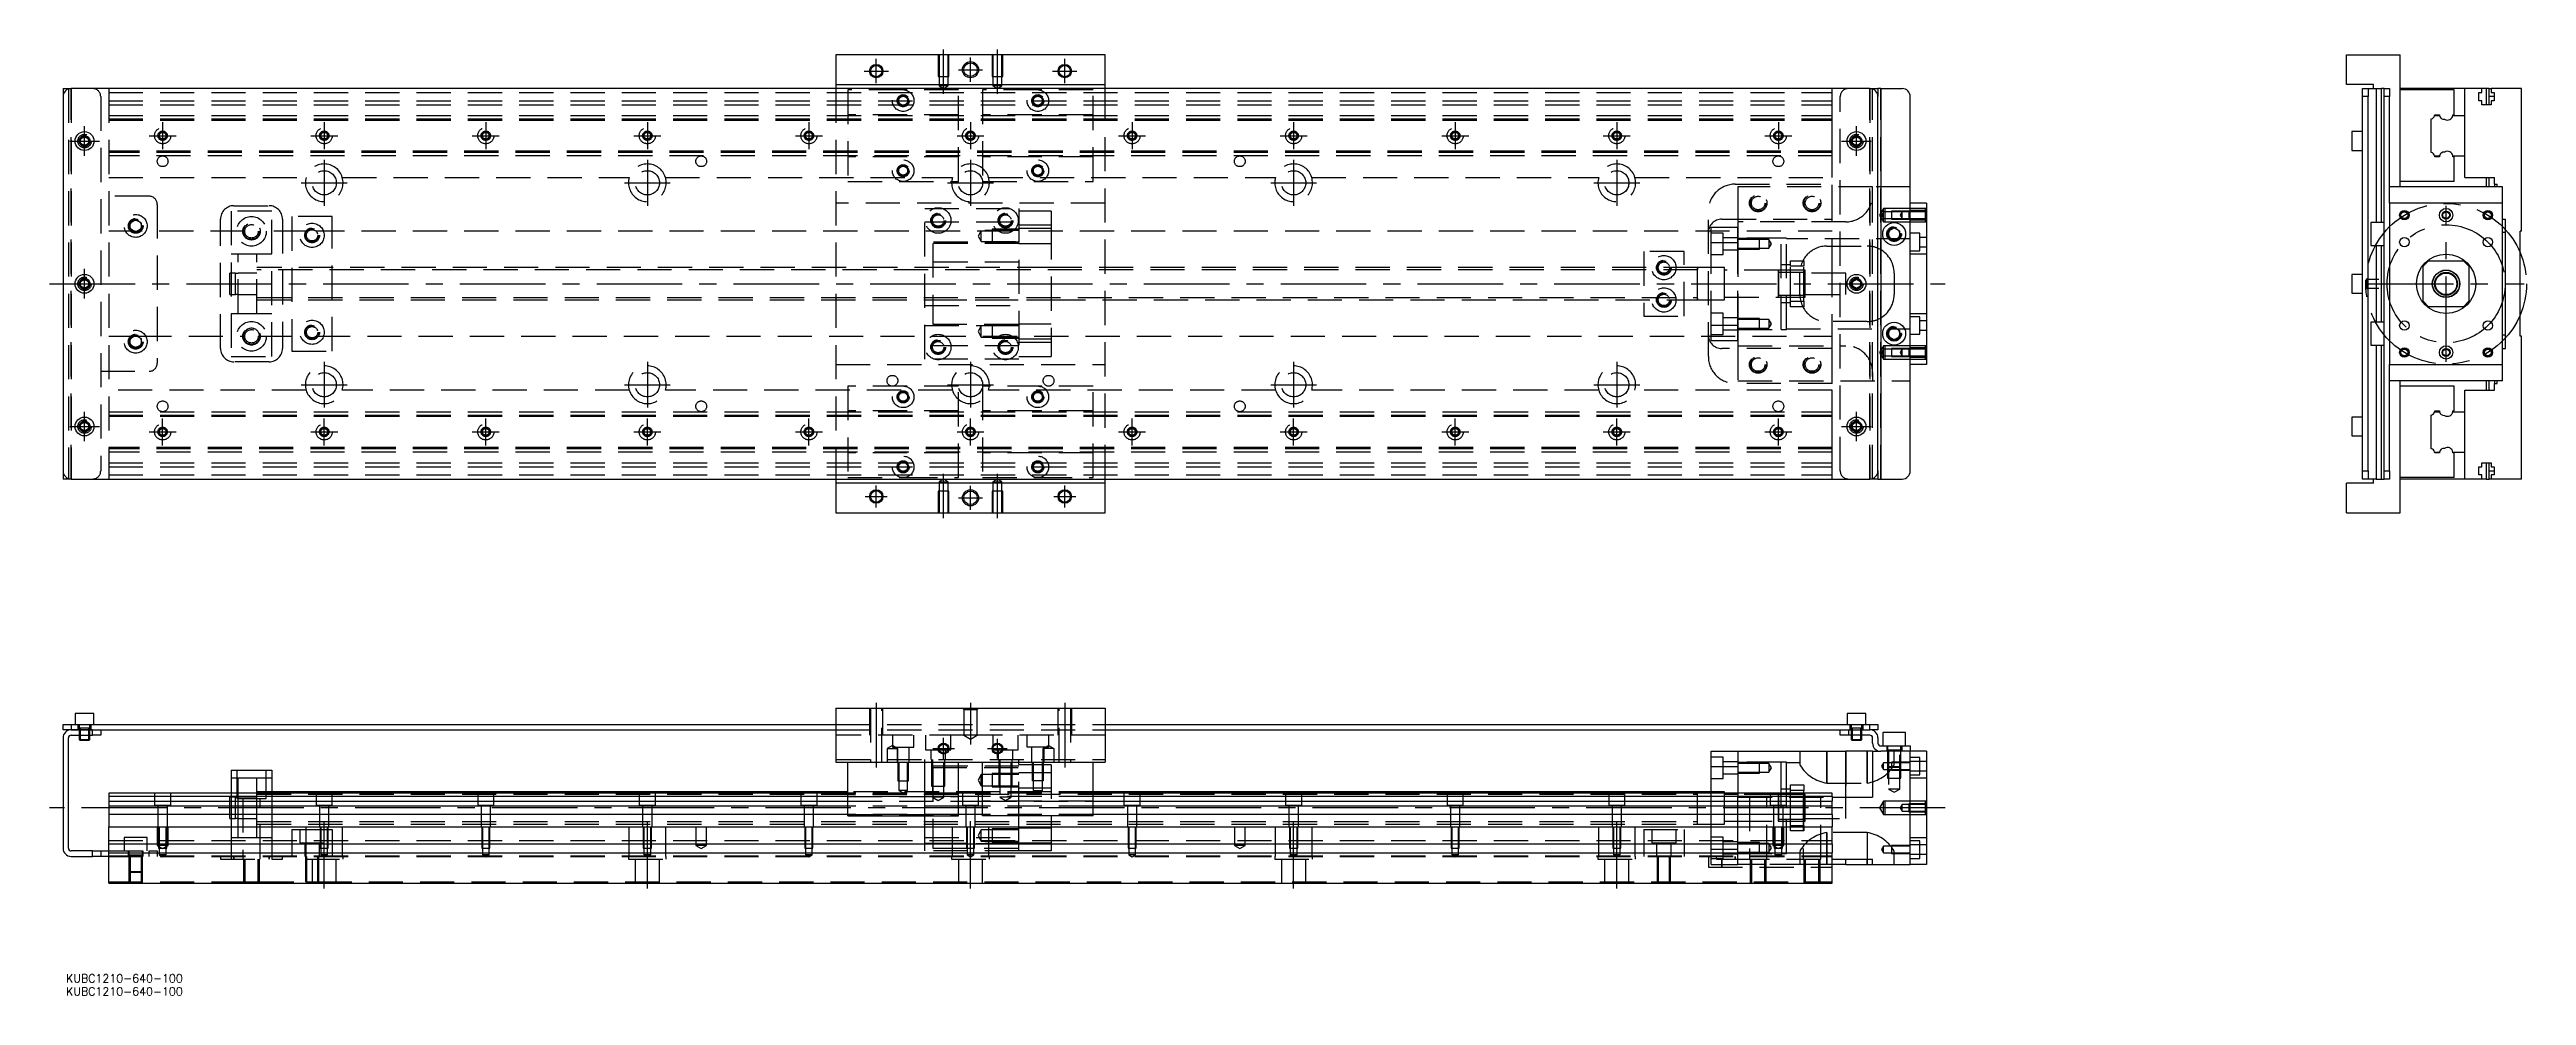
# Model space of a CAD drawing. Extents: x -5 to 915, y -264 to 87.
import ezdxf

# ---------------------------------------------------------------- set-up
doc = ezdxf.new("R2010")
doc.units = 0
doc.linetypes.add('CENTER', pattern=[50.8, 31.75, -6.35, 6.35, -6.35])
doc.linetypes.add('DASHED', pattern=[19.05, 12.7, -6.35])
doc.layers.get('0').update_dxf_attribs({"linetype": 'CONTINUOUS'})
doc.layers.add('CENTER', color=1, linetype='CENTER')
doc.styles.get("Standard").update_dxf_attribs({"font": 'txt.shx', "height": 3, "bigfont": 'bigfont.shx'})

# ---------------------------------------------------------------- blocks, each defined once
blk = doc.blocks.new('*U2')
at = {"color": 7, "linetype": 'CONTINUOUS'}
blk.add_text('KUBC1210-640-100', height=3, dxfattribs=at).set_placement((1.14, -259.45))
blk = doc.blocks.new('*U3')
at = {"color": 7, "linetype": 'CONTINUOUS'}
blk.add_text('KUBC1210-640-100', height=3, dxfattribs=at).set_placement((1.14, -264.3))

msp = doc.modelspace()

# ---------------------------------------------------------------- linework, layer by layer
at = {"color": 7, "linetype": 'CONTINUOUS'}
for p, q in [((387, 85), (287, 85)), ((287, 85), (287, 74)), ((387, 74), (387, 85)), ((847.97, 74), (847.97, 85)), ((847.97, 85), (867.97, 85)), ((867.97, 36), (867.97, 85)), ((287, 74), (387, 74)), ((287, 74), (287, 72.5)), ((387, 72.5), (387, 74)), ((857.97, 74), (847.97, 74)), ((857.97, 72.5), (857.97, 74)), ((0, 72.5), (0, -72.5)), ((0, 72.5), (3, 72.5)), ((671, 72.5), (3, 72.5)), ((671, 72.5), (674, 72.5)), ((674, 72.5), (674, 69.5)), ((675, 72.5), (674, 72.5)), ((674, -69.5), (674, 69.5)), ((675, 72.5), (675, -72.5)), ((675, 72.5), (683, 72.5)), ((686, -69.5), (686, 69.5)), ((853.97, 72.5), (855.97, 72.5)), ((853.97, 69.5), (853.97, 72.5)), ((855.97, 69.5), (853.97, 69.5)), ((853.97, -69.5), (853.97, 69.5)), ((855.97, 72.5), (855.97, 69.5)), ((855.97, 72.5), (858.97, 72.5)), ((855.97, -69.5), (855.97, 69.5)), ((858.97, 72.5), (858.97, 22.75)), ((858.97, 72.5), (860.97, 72.5)), ((860.97, 22.75), (860.97, 72.5)), ((861.97, 72.5), (860.97, 72.5)), ((861.97, 72.5), (863.97, 72.5)), ((861.97, 69.5), (861.97, 72.5)), ((863.97, 69.5), (861.97, 69.5)), ((861.97, -69.5), (861.97, 69.5)), ((863.97, 72.5), (863.97, 69.5)), ((863.97, 36), (863.97, 69.5)), ((891.97, 72.5), (867.97, 72.5)), ((887.97, 72), (867.97, 72)), ((887.97, 62.8), (887.97, 72)), ((898.27, 72.5), (891.97, 72.5)), ((891.97, 62.5), (891.97, 72.5)), ((897.12, 71), (898.27, 71)), ((897.12, 68), (897.12, 71)), ((898.27, 68), (897.12, 68)), ((899.97, 72.5), (898.27, 72.5)), ((898.27, 71), (898.27, 72.5)), ((898.27, 66.5), (898.27, 68)), ((901.67, 66.5), (898.27, 66.5)), ((899.97, 66.5), (899.97, 72.5)), ((900.97, 72.5), (899.97, 72.5)), ((900.97, 72.5), (901.67, 72.5)), ((900.97, 69.5), (900.97, 72.5)), ((902.82, 69.5), (900.97, 69.5)), ((900.97, 66.5), (900.97, 69.5)), ((901.67, 72.5), (901.67, 71)), ((912.97, 72.5), (901.67, 72.5)), ((901.67, 71), (902.82, 71)), ((901.67, 68), (901.67, 66.5)), ((902.82, 68), (901.67, 68)), ((902.82, 71), (902.82, 68)), ((912.97, 19.5), (912.97, 72.5)), ((849.97, 56.5), (849.97, 53)), ((853.97, 56.5), (849.97, 56.5)), ((879.47, 48.75), (879.47, 61.25)), ((880.72, 62.5), (882.5, 62.5)), ((880.77, 62.8), (882.47, 62.8)), ((887.45, 62.5), (891.97, 62.5)), ((887.47, 62.8), (887.97, 62.8)), ((891.97, 47.5), (891.97, 62.5)), ((891.97, 47.5), (891.97, 62.5)), ((6.5, 53.87), (8, 54.73)), ((6.5, 52.13), (6.5, 53.87)), ((8, 51.27), (6.5, 52.13)), ((8, 54.73), (9.5, 53.87)), ((9.5, 52.13), (8, 51.27)), ((9.5, 53.87), (9.5, 52.13)), ((664.5, 53.87), (666, 54.73)), ((664.5, 52.13), (664.5, 53.87)), ((666, 51.27), (664.5, 52.13)), ((666, 54.73), (667.5, 53.87)), ((667.5, 52.13), (666, 51.27)), ((667.5, 53.87), (667.5, 52.13)), ((849.97, 53), (849.97, 49.5)), ((849.97, 49.5), (853.97, 49.5)), ((880.72, 47.5), (882.5, 47.5)), ((882.47, 47.2), (880.77, 47.2)), ((887.45, 47.5), (891.97, 47.5)), ((887.97, 47.2), (887.47, 47.2)), ((887.97, 38), (887.97, 47.2)), ((891.97, 39.5), (891.97, 47.5)), ((887.97, 38), (867.97, 38)), ((891.97, 39.5), (902.97, 39.5)), ((899.97, 36), (899.97, 39.5)), ((900.97, 36), (900.97, 39.5)), ((902.97, 37), (902.97, 39.5)), ((902.97, 37), (903.97, 37)), ((902.97, 37), (902.97, 36)), ((903.97, 36), (903.97, 37)), ((686, -36), (686, 36)), ((692, 30), (686, 30)), ((692, 30), (692, -30)), ((863.97, 30), (863.97, 36)), ((863.97, 30), (863.97, 36)), ((905.97, 36), (863.97, 36)), ((863.97, 30), (863.97, -30)), ((905.97, 30), (863.97, 30)), ((905.97, 30), (905.97, 36)), ((905.97, -30), (905.97, 30)), ((678, 19.65), (680, 20.81)), ((678, 17.35), (678, 19.65)), ((680, 20.81), (682, 19.65)), ((682, 19.65), (682, 17.35)), ((856.97, 22.75), (856.97, 18.5)), ((861.97, 22.75), (856.97, 22.75)), ((856.97, 18.5), (856.97, 14.25)), ((905.97, 24), (906.97, 24)), ((906.97, 19), (905.97, 19)), ((906.97, -24), (906.97, 24)), ((912.47, -19.5), (912.47, 19.5)), ((912.97, 19.5), (912.47, 19.5)), ((680, 16.19), (678, 17.35)), ((682, 17.35), (680, 16.19)), ((856.97, 14.25), (861.97, 14.25)), ((858.97, 14.25), (858.97, -14.25)), ((860.97, -14.25), (860.97, 14.25)), ((6.5, 0.87), (8, 1.73)), ((6.5, -0.87), (6.5, 0.87)), ((8, 1.73), (9.5, 0.87)), ((9.5, 0.87), (9.5, -0.87)), ((607, -6), (607, 6)), ((664.5, 0.87), (666, 1.73)), ((664.5, -0.87), (664.5, 0.87)), ((666, 1.73), (667.5, 0.87)), ((667.5, 0.87), (667.5, -0.87)), ((849.97, 3.5), (849.97, 0)), ((853.97, 3.5), (849.97, 3.5)), ((849.97, 0), (849.97, -3.5)), ((855.37, 2), (855.37, 1.65)), ((855.37, 2), (855.37, 0)), ((855.37, 2), (855.37, -2)), ((855.37, 1.65), (855.37, 0)), ((855.97, 1.65), (855.37, 1.65)), ((855.37, 0), (855.37, -1.42)), ((857.97, 1.65), (855.97, 1.65)), ((859.97, 1.65), (857.97, 1.65)), ((878.47, 8.5), (876.47, 6.5)), ((876.47, -6.5), (876.47, 6.5)), ((878.47, 8.5), (891.47, 8.5)), ((893.47, 6.5), (891.47, 8.5)), ((893.47, 6.5), (893.47, -6.5)), ((8, -1.73), (6.5, -0.87)), ((9.5, -0.87), (8, -1.73)), ((666, -1.73), (664.5, -0.87)), ((667.5, -0.87), (666, -1.73)), ((849.97, -3.5), (853.97, -3.5)), ((855.37, -1.42), (855.37, -2)), ((855.37, -1.65), (855.97, -1.65)), ((855.97, -1.65), (857.97, -1.65)), ((857.97, -1.65), (859.97, -1.65)), ((876.47, -6.5), (878.47, -8.5)), ((891.47, -8.5), (878.47, -8.5)), ((891.47, -8.5), (893.47, -6.5)), ((678, -17.35), (680, -16.19)), ((678, -19.65), (678, -17.35)), ((680, -16.19), (682, -17.35)), ((682, -17.35), (682, -19.65)), ((856.97, -14.25), (856.97, -18.5)), ((861.97, -14.25), (856.97, -14.25)), ((680, -20.81), (678, -19.65)), ((682, -19.65), (680, -20.81)), ((856.97, -18.5), (856.97, -22.75)), ((856.97, -22.75), (861.97, -22.75)), ((858.97, -22.75), (858.97, -72.5)), ((860.97, -72.5), (860.97, -22.75)), ((905.97, -19), (906.97, -19)), ((905.97, -24), (906.97, -24)), ((912.97, -19.5), (912.47, -19.5)), ((912.97, -72.5), (912.97, -19.5)), ((692, -30), (686, -30)), ((863.97, -36), (863.97, -30)), ((863.97, -30), (905.97, -30)), ((863.97, -36), (863.97, -30)), ((863.97, -69.5), (863.97, -36)), ((905.97, -36), (863.97, -36)), ((867.97, -85), (867.97, -36)), ((899.97, -39.5), (899.97, -36)), ((900.97, -39.5), (900.97, -36)), ((902.97, -36), (902.97, -37)), ((903.97, -37), (903.97, -36)), ((905.97, -36), (905.97, -30)), ((887.97, -38), (867.97, -38)), ((887.97, -47.2), (887.97, -38)), ((891.97, -39.5), (902.97, -39.5)), ((891.97, -47.5), (891.97, -39.5)), ((902.97, -37), (903.97, -37)), ((902.97, -39.5), (902.97, -37)), ((6.5, -52.13), (8, -51.27)), ((6.5, -53.87), (6.5, -52.13)), ((8, -54.73), (6.5, -53.87)), ((8, -51.27), (9.5, -52.13)), ((9.5, -53.87), (8, -54.73)), ((9.5, -52.13), (9.5, -53.87)), ((664.5, -52.13), (666, -51.27)), ((664.5, -53.87), (664.5, -52.13)), ((666, -54.73), (664.5, -53.87)), ((666, -51.27), (667.5, -52.13)), ((667.5, -53.87), (666, -54.73)), ((667.5, -52.13), (667.5, -53.87)), ((849.97, -49.5), (849.97, -53)), ((853.97, -49.5), (849.97, -49.5)), ((849.97, -53), (849.97, -56.5)), ((879.47, -61.25), (879.47, -48.75)), ((880.72, -47.5), (882.5, -47.5)), ((880.77, -47.2), (882.47, -47.2)), ((887.45, -47.5), (891.97, -47.5)), ((887.47, -47.2), (887.97, -47.2)), ((891.97, -62.5), (891.97, -47.5)), ((891.97, -62.5), (891.97, -47.5)), ((849.97, -56.5), (853.97, -56.5)), ((880.72, -62.5), (882.5, -62.5)), ((882.47, -62.8), (880.77, -62.8)), ((887.45, -62.5), (891.97, -62.5)), ((887.97, -62.8), (887.47, -62.8)), ((887.97, -72), (887.97, -62.8)), ((891.97, -72.5), (891.97, -62.5)), ((3, -72.5), (0, -72.5)), ((3, -72.5), (671, -72.5)), ((287, -72.5), (287, -85)), ((387, -85), (387, -72.5)), ((674, -72.5), (671, -72.5)), ((674, -69.5), (674, -72.5)), ((674, -72.5), (675, -72.5)), ((675, -72.5), (683, -72.5)), ((853.97, -69.5), (855.97, -69.5)), ((853.97, -72.5), (853.97, -69.5)), ((855.97, -72.5), (853.97, -72.5)), ((855.97, -69.5), (855.97, -72.5)), ((858.97, -72.5), (855.97, -72.5)), ((857.97, -74), (857.97, -72.5)), ((858.97, -72.5), (860.97, -72.5)), ((860.97, -72.5), (861.97, -72.5)), ((861.97, -69.5), (863.97, -69.5)), ((861.97, -72.5), (861.97, -69.5)), ((863.97, -72.5), (861.97, -72.5)), ((863.97, -69.5), (863.97, -72.5)), ((887.97, -72), (867.97, -72)), ((891.97, -72.5), (867.97, -72.5)), ((898.27, -72.5), (891.97, -72.5)), ((897.12, -68), (898.27, -68)), ((897.12, -71), (897.12, -68)), ((898.27, -71), (897.12, -71)), ((898.27, -66.5), (901.67, -66.5)), ((898.27, -68), (898.27, -66.5)), ((898.27, -72.5), (898.27, -71)), ((899.97, -72.5), (898.27, -72.5)), ((899.97, -72.5), (899.97, -66.5)), ((899.97, -72.5), (900.97, -72.5)), ((900.97, -69.5), (900.97, -66.5)), ((900.97, -69.5), (902.82, -69.5)), ((900.97, -72.5), (900.97, -69.5)), ((901.67, -72.5), (900.97, -72.5)), ((901.67, -66.5), (901.67, -68)), ((901.67, -68), (902.82, -68)), ((901.67, -71), (901.67, -72.5)), ((902.82, -71), (901.67, -71)), ((912.97, -72.5), (901.67, -72.5)), ((902.82, -68), (902.82, -71)), ((387, -74), (287, -74)), ((847.97, -85), (847.97, -74)), ((857.97, -74), (847.97, -74)), ((287, -85), (387, -85)), ((847.97, -85), (867.97, -85)), ((0, -165.63), (0, -163.63)), ((0, -163.63), (3, -163.63)), ((3, -163.63), (3, -165.63)), ((3, -163.63), (287, -163.63)), ((11.5, -159.63), (4.5, -159.63)), ((4.5, -159.63), (4.5, -163.63)), ((11.5, -163.63), (11.5, -159.63)), ((287, -157.63), (387, -157.63)), ((287, -157.63), (287, -177.63)), ((387, -157.63), (387, -177.63)), ((387, -163.63), (671, -163.63)), ((669.5, -159.63), (662.5, -159.63)), ((662.5, -159.63), (662.5, -163.63)), ((669.5, -163.63), (669.5, -159.63)), ((671, -165.63), (671, -163.63)), ((671, -163.63), (674, -163.63)), ((674, -163.63), (674, -165.63)), ((3, -165.63), (0, -165.63)), ((0, -168.63), (0, -209.63)), ((2, -209.63), (2, -168.63)), ((3, -165.63), (11, -165.63)), ((11, -165.63), (3, -165.63)), ((3, -167.63), (11, -167.63)), ((6, -167.63), (6, -169.28)), ((6, -169.28), (10, -169.28)), ((6, -169.28), (6.35, -169.63)), ((6.35, -167.63), (6.35, -169.63)), ((9.65, -169.63), (6.35, -169.63)), ((9.65, -169.63), (9.65, -167.63)), ((9.65, -169.63), (10, -169.28)), ((10, -169.28), (10, -167.63)), ((11, -165.63), (287, -165.63)), ((11, -167.63), (11, -165.63)), ((14, -167.63), (11, -167.63)), ((14, -165.63), (14, -167.63)), ((387, -165.63), (663, -165.63)), ((612, -179.3), (612, -173.63)), ((612, -173.63), (622, -173.63)), ((622, -173.63), (662, -173.63)), ((622, -173.63), (622, -189.13)), ((660, -167.63), (660, -165.63)), ((663, -167.63), (660, -167.63)), ((662, -190.63), (662, -173.63)), ((672, -173.63), (662, -173.63)), ((663, -165.63), (671, -165.63)), ((663, -165.63), (663, -167.63)), ((663, -165.63), (671, -165.63)), ((671, -167.63), (663, -167.63)), ((664, -167.63), (664, -169.28)), ((664, -169.28), (668, -169.28)), ((664, -169.28), (664.35, -169.63)), ((664.35, -167.63), (664.35, -169.63)), ((667.65, -169.63), (664.35, -169.63)), ((667.65, -169.63), (667.65, -167.63)), ((667.65, -169.63), (668, -169.28)), ((668, -169.28), (668, -167.63)), ((674, -165.63), (671, -165.63)), ((672, -170.63), (672, -168.63)), ((672, -173.63), (675, -173.63)), ((672, -173.63), (672, -190.63)), ((674, -168.63), (674, -170.63)), ((675, -171.63), (683, -171.63)), ((683, -173.63), (675, -173.63)), ((684.25, -166.63), (675.75, -166.63)), ((675.75, -166.63), (675.75, -171.63)), ((683, -173.63), (683, -171.63)), ((683, -171.63), (686, -171.63)), ((686, -173.63), (683, -173.63)), ((684.25, -171.63), (684.25, -166.63)), ((686, -171.63), (686, -173.63)), ((692, -173.63), (686, -173.63)), ((686, -215.63), (686, -173.63)), ((692, -173.63), (692, -215.63)), ((62.5, -180.63), (62.5, -189.13)), ((62.5, -180.63), (77.5, -180.63)), ((77.5, -180.63), (77.5, -189.13)), ((287, -177.63), (387, -177.63)), ((291.5, -197.63), (291.5, -177.63)), ((332.5, -197.63), (332.5, -177.63)), ((341.5, -197.63), (341.5, -177.63)), ((382.5, -197.63), (382.5, -177.63)), ((612, -179.3), (622, -179.3)), ((612, -189.13), (612, -179.3)), ((291.5, -189.13), (17, -189.13)), ((17, -189.13), (17, -190.38)), ((17, -190.38), (17, -192.16)), ((291.5, -190.38), (17, -190.38)), ((17, -192.16), (291.5, -192.16)), ((17, -192.16), (17, -194.05)), ((291.5, -188.63), (77.5, -188.63)), ((341.5, -189.13), (332.5, -189.13)), ((341.5, -190.38), (332.5, -190.38)), ((332.5, -192.16), (341.5, -192.16)), ((607, -188.63), (382.5, -188.63)), ((657, -189.13), (382.5, -189.13)), ((657, -190.38), (382.5, -190.38)), ((382.5, -192.16), (657, -192.16)), ((607, -188.63), (606.99, -188.63)), ((607, -189.13), (607, -188.63)), ((607, -188.63), (607, -188.63)), ((612, -188.63), (607, -188.63)), ((607, -189.13), (607, -188.63)), ((612, -188.63), (607, -188.63)), ((637, -194.63), (637, -189.63)), ((637, -199.63), (637, -189.63)), ((637, -190.38), (637, -190.63)), ((638, -190.38), (637, -190.38)), ((637, -190.63), (637, -198.88)), ((641.5, -190.38), (638, -190.38)), ((646.5, -190.38), (641.5, -190.38)), ((647, -190.38), (646.5, -190.38)), ((657, -190.38), (657, -189.13)), ((657, -190.38), (657, -192.16)), ((657, -190.63), (672, -190.63)), ((657, -194.05), (657, -192.16)), ((17, -194.05), (17, -197.11)), ((291.5, -194.05), (17, -194.05)), ((291.5, -197.11), (17, -197.11)), ((17, -197.11), (17, -201.63)), ((17, -201.63), (657, -201.63)), ((17, -207.93), (17, -201.63)), ((291.5, -197.63), (332.5, -197.63)), ((341.5, -194.05), (332.5, -194.05)), ((341.5, -197.11), (332.5, -197.11)), ((382.5, -197.63), (341.5, -197.63)), ((657, -194.05), (382.5, -194.05)), ((657, -197.11), (382.5, -197.11)), ((637, -199.63), (637, -198.88)), ((637, -198.88), (647, -198.88)), ((657, -197.11), (657, -194.05)), ((657, -197.11), (657, -201.63)), ((657, -207.93), (657, -201.63)), ((11, -210.63), (3, -210.63)), ((11, -212.63), (11, -210.63)), ((11, -210.63), (14, -210.63)), ((14, -210.63), (14, -212.63)), ((14, -210.63), (17, -210.63)), ((17, -207.93), (657, -207.93)), ((17, -211.33), (17, -207.93)), ((17, -211.33), (657, -211.33)), ((17, -222.63), (17, -211.33)), ((657, -207.93), (657, -211.33)), ((657, -222.63), (657, -211.33)), ((3, -212.63), (11, -212.63)), ((14, -212.63), (11, -212.63)), ((17, -212.63), (14, -212.63)), ((657, -213.63), (672, -213.63)), ((662, -215.63), (657, -215.63)), ((662, -215.63), (662, -213.63)), ((662, -215.63), (672, -215.63)), ((672, -215.63), (672, -213.63)), ((672, -215.63), (686, -215.63)), ((692, -215.63), (686, -215.63)), ((17, -222.63), (657, -222.63))]:
    msp.add_line(p, q, dxfattribs=at)
at = {"color": 3, "linetype": 'DASHED'}
for p, q in [((325, 85), (325, 77)), ((325.35, 85), (325.35, 77)), ((328.65, 77), (328.65, 85)), ((329, 77), (329, 85)), ((345, 85), (345, 77)), ((345.35, 85), (345.35, 77)), ((348.65, 77), (348.65, 85)), ((349, 77), (349, 85)), ((325, 77), (329, 77)), ((325.35, 77), (325.35, 73.5)), ((328.65, 73.5), (328.65, 77)), ((345, 77), (349, 77)), ((345.35, 77), (345.35, 73.5)), ((348.65, 73.5), (348.65, 77)), ((2, 72.5), (2, -72.5)), ((3, 72.5), (3, -72.5)), ((3, -72.5), (3, 72.5)), ((3, 72.5), (3, -72.5)), ((3, -72.5), (3, 72.5)), ((14, 69.5), (14, -69.5)), ((17, 72.5), (17, -72.5)), ((17, 71), (657, 71)), ((17, 68), (657, 68)), ((17, 66.5), (657, 66.5)), ((287, 72.5), (287, -72.5)), ((291.5, 72), (291.5, 38)), ((312, 72), (291.5, 72)), ((332.5, 72), (312, 72)), ((328.65, 73.5), (325.35, 73.5)), ((325.35, 73.5), (327, 72.55)), ((327, 72.55), (328.65, 73.5)), ((332.5, 38), (332.5, 72)), ((362, 72), (341.5, 72)), ((341.5, 72), (341.5, 38)), ((348.65, 73.5), (345.35, 73.5)), ((345.35, 73.5), (347, 72.55)), ((347, 72.55), (348.65, 73.5)), ((382.5, 72), (362, 72)), ((382.5, 38), (382.5, 72)), ((387, -72.5), (387, 72.5)), ((657, 62.5), (657, 72.5)), ((660, -69.5), (660, 69.5)), ((671, -72.5), (671, 72.5)), ((671, 72.5), (671, -72.5)), ((672, -72.5), (672, 72.5)), ((675, -72.5), (675, 72.5)), ((17, 62.5), (657, 62.5)), ((17, 61.25), (657, 61.25)), ((17, 61.11), (657, 61.11)), ((17, 61.1), (657, 61.1)), ((17, 60.8), (657, 60.8)), ((332.5, 62.8), (291.5, 62.8)), ((382.5, 62.8), (341.5, 62.8)), ((657, 61.25), (657, 62.5)), ((657, 48.75), (657, 61.25)), ((6, 53), (6.03, 53.35)), ((657, 49.2), (17, 49.2)), ((657, 48.9), (17, 48.9)), ((657, 48.89), (17, 48.89)), ((657, 48.75), (17, 48.75)), ((657, 47.5), (17, 47.5)), ((332.5, 47.2), (291.5, 47.2)), ((382.5, 47.2), (341.5, 47.2)), ((657, 47.5), (657, 48.75)), ((657, 39.5), (657, 47.5)), ((664, 53), (664.03, 53.35)), ((17, 39.5), (90.29, 39.5)), ((103.71, 39.5), (210.29, 39.5)), ((223.71, 39.5), (330.29, 39.5)), ((291.5, 38), (332.5, 38)), ((341.5, 38), (382.5, 38)), ((343.71, 39.5), (450.29, 39.5)), ((463.71, 39.5), (570.29, 39.5)), ((583.71, 39.5), (657, 39.5)), ((621, 37), (657, 37)), ((657, 24), (657, 37)), ((32, 32.5), (14, 32.5)), ((35, 29.5), (35, -29.5)), ((63.5, 29), (76.5, 29)), ((387, 30), (287, 30)), ((320, 28), (355, 28)), ((320, -28), (320, 28)), ((355, 28), (355, -28)), ((622, 36), (622, 23)), ((672, 36), (622, 36)), ((686, 36), (672, 36)), ((672, 33), (672, 36)), ((676, 28), (674.56, 25.5)), ((676, 26.75), (676, 28)), ((676.5, 28), (676, 28)), ((676.5, 28), (676.5, 23)), ((686, 28), (676.5, 28)), ((691.5, 28), (686, 28)), ((691.5, 28), (691.5, 23)), ((692, 28), (691.5, 28)), ((26.36, 19.5), (17, 19.5)), ((25, 22.65), (27, 23.81)), ((25, 20.35), (25, 22.65)), ((27, 19.19), (25, 20.35)), ((27, 23.81), (29, 22.65)), ((29, 20.35), (27, 19.19)), ((67.5, 19.5), (27.64, 19.5)), ((29, 22.65), (29, 20.35)), ((29.48, 21.79), (29.5, 21.5)), ((58.5, -24), (58.5, 24)), ((77.5, 27), (62.5, 27)), ((62.5, 27), (62.5, -27)), ((91.03, 19.5), (72.5, 19.5)), ((77.5, -27), (77.5, 27)), ((81.5, 24), (81.5, -24)), ((100, 25), (85, 25)), ((85, 25), (85, -25)), ((657, 19.5), (93.97, 19.5)), ((100, -25), (100, 25)), ((320, 23), (355, 23)), ((341, 19.85), (339.79, 17.75)), ((341, 15.65), (341, 19.85)), ((355, 19.85), (341, 19.85)), ((345, 20.25), (345, 15.25)), ((355, 20.25), (345, 20.25)), ((367, 27), (355, 27)), ((367, 21.75), (355, 21.75)), ((367, 20.5), (355, 20.5)), ((367, 27), (367, 21.75)), ((367, 21.75), (367, -21.75)), ((611, -27), (611, 27)), ((612, 21), (622, 21)), ((612, 15.33), (612, 21)), ((616.5, 18.85), (612, 18.85)), ((616, 24), (657, 24)), ((616.5, 10.85), (616.5, 18.85)), ((622, 23), (622, 15.33)), ((662, 23), (622, 23)), ((622, 15.33), (622, 21)), ((657, 4), (657, 24)), ((674.56, 25.5), (676, 23)), ((676, 26.75), (675.28, 25.5)), ((675.28, 25.5), (676, 24.25)), ((676, 24.25), (676, 26.75)), ((679, 26.75), (676, 26.75)), ((676, 23), (676, 24.25)), ((676, 24.25), (679, 24.25)), ((676, 23), (676.5, 23)), ((676.5, 23), (686, 23)), ((679, 27), (679, 24)), ((686, 27), (679, 27)), ((686, 26.75), (679, 26.75)), ((679, 24.25), (686, 24.25)), ((679, 24), (686, 24)), ((683, 26.75), (682.28, 25.5)), ((682.28, 25.5), (683, 24.25)), ((682.48, 18.79), (682.5, 18.5)), ((683, 24.25), (683, 26.75)), ((685.5, 27), (685.5, 24)), ((692, 27.25), (686, 27.25)), ((691.5, 27), (686, 27)), ((691.5, 26.75), (686, 26.75)), ((686, 24.25), (691.5, 24.25)), ((686, 24), (691.5, 24)), ((686, 23.75), (692, 23.75)), ((686, 23), (691.5, 23)), ((689.5, 18.75), (686, 18.75)), ((689.5, 12.25), (689.5, 18.75)), ((691.5, 23), (692, 23)), ((65, 11), (62.5, 11)), ((65, -11), (65, 11)), ((72, 11), (65, 11)), ((72, 11), (65, 11)), ((72, -11), (72, 11)), ((77.5, 11), (72, 11)), ((355, 15.5), (320, 15.5)), ((323, 15), (323, -15)), ((355, 15), (323, 15)), ((339.79, 17.75), (341, 15.65)), ((341, 15.65), (355, 15.65)), ((345, 15.25), (355, 15.25)), ((355, 15), (367, 15)), ((602, 12), (587, 12)), ((587, 12), (587, -12)), ((602, -12), (602, 12)), ((612, 15.33), (622, 15.33)), ((612, -15.33), (612, 15.33)), ((612, 10.85), (616.5, 10.85)), ((622, 17.1), (616.5, 17.1)), ((616.5, 12.6), (622, 12.6)), ((638, 17), (622, 17)), ((638, 17), (622, 17)), ((630, 16.85), (622, 16.85)), ((630, 16.5), (622, 16.5)), ((622, -15.33), (622, 15.33)), ((622, 15.33), (622, -15.33)), ((622, 13.2), (630, 13.2)), ((622, 12.85), (630, 12.85)), ((630, 12.85), (630, 16.85)), ((633.5, 16.5), (630, 16.5)), ((630, 13.2), (633.5, 13.2)), ((633.5, 16.5), (633.5, 13.2)), ((634.45, 14.85), (633.5, 16.5)), ((633.5, 13.2), (634.45, 14.85)), ((638, -17), (638, 17)), ((640, 17), (638, 17)), ((640, -17), (640, 17)), ((686, 16.75), (640, 16.75)), ((655, 14), (670, 14)), ((686, 12.25), (689.5, 12.25)), ((692, 11), (686, 11)), ((692, 17.25), (689.5, 17.25)), ((689.5, 13.75), (692, 13.75)), ((6, 0), (6.02, 0.3)), ((62, 0), (62, 4)), ((64.1, 4), (62, 4)), ((62, -4), (62, 0)), ((64.1, 0), (64.1, 4)), ((65, 3.8), (64.1, 3.8)), ((64.1, -4), (64.1, 0)), ((72, 4), (65, 4)), ((72, 4), (65, 4)), ((367, 6), (72, 6)), ((607, 5.13), (72, 5.13)), ((355, 8), (320, 8)), ((367, 6), (323, 6)), ((607, 6), (367, 6)), ((612, 6), (606.99, 6)), ((607, -6), (607, 6)), ((607, 6), (607, 5.33)), ((607, -6), (607, 6)), ((607, 6), (607, 5.33)), ((617, 6), (607, 6)), ((617, -6), (617, 6)), ((636.99, 5), (617, 5)), ((637, 5), (617, 5)), ((637, -5), (637, 5)), ((637, 4.25), (637, 5)), ((637, 4.44), (637, 5)), ((637, 5), (637, 4.44)), ((646.5, 5), (637, 5)), ((637, 5), (636.99, 5)), ((646.5, 5), (636.99, 5)), ((637, 4.44), (637, -4.44)), ((637, 4.25), (637, -4.25)), ((647, 4.25), (637, 4.25)), ((641.5, 7), (638, 7)), ((641.5, 8.5), (646.5, 8.5)), ((641.5, 6.5), (641.5, 8.5)), ((641.5, -6.5), (641.5, 6.5)), ((646.5, 6.5), (641.5, 6.5)), ((645, -4), (645, 4)), ((646.5, 8.5), (646.5, 6.5)), ((646.5, -6.5), (646.5, 6.5)), ((647, 5), (646.5, 5)), ((647, 0), (647, 5)), ((662, 4), (647, 4)), ((647, -5), (647, 0)), ((657, -4), (657, 4)), ((662, 0), (662, 4)), ((662, -4), (662, 0)), ((664, 0), (664.02, 0.3)), ((680, 4), (680, -4)), ((62, -4), (64.1, -4)), ((64.1, -3.8), (65, -3.8)), ((65, -4), (72, -4)), ((65, -4), (72, -4)), ((72, -5.12), (607, -5.12)), ((72, -6), (367, -6)), ((320, -8), (355, -8)), ((323, -6), (367, -6)), ((367, -6), (607, -6)), ((606.99, -6), (612, -6)), ((607, -5.33), (607, -6)), ((607, -5.33), (607, -6)), ((607, -6), (607, -6)), ((607, -6), (607, -6)), ((606.99, -6), (617, -6)), ((617, -5), (636.99, -5)), ((617, -5), (637, -5)), ((637, -5), (637, -4.25)), ((637, -4.25), (647, -4.25)), ((637, -5), (637, -4.44)), ((637, -4.44), (637, -5)), ((636.99, -5), (637, -5)), ((637, -5), (646.5, -5)), ((636.99, -5), (646.5, -5)), ((638, -7), (641.5, -7)), ((641.5, -6.5), (646.5, -6.5)), ((641.5, -8.5), (641.5, -6.5)), ((646.5, -8.5), (641.5, -8.5)), ((646.5, -5), (647, -5)), ((646.5, -6.5), (646.5, -8.5)), ((647, -4), (662, -4)), ((657, -24), (657, -4)), ((62.5, -11), (65, -11)), ((65, -11), (72, -11)), ((65, -11), (72, -11)), ((72, -11), (77.5, -11)), ((320, -15.5), (355, -15.5)), ((323, -15), (355, -15)), ((341, -15.65), (339.79, -17.75)), ((339.79, -17.75), (341, -19.85)), ((341, -19.85), (341, -15.65)), ((345, -15.65), (341, -15.65)), ((345, -15.25), (345, -20.25)), ((355, -15.25), (345, -15.25)), ((355, -15.65), (345, -15.65)), ((367, -15), (355, -15)), ((587, -12), (602, -12)), ((616.5, -10.85), (612, -10.85)), ((612, -15.33), (622, -15.33)), ((612, -21), (612, -15.33)), ((616.5, -18.85), (616.5, -10.85)), ((622, -12.6), (616.5, -12.6)), ((616.5, -17.1), (622, -17.1)), ((630, -12.85), (622, -12.85)), ((630, -13.2), (622, -13.2)), ((622, -21), (622, -15.33)), ((622, -15.33), (622, -23)), ((622, -16.5), (630, -16.5)), ((622, -16.85), (630, -16.85)), ((622, -17), (638, -17)), ((622, -17), (638, -17)), ((630, -16.85), (630, -12.85)), ((633.5, -13.2), (630, -13.2)), ((630, -16.5), (633.5, -16.5)), ((633.5, -13.2), (633.5, -16.5)), ((634.45, -14.85), (633.5, -13.2)), ((633.5, -16.5), (634.45, -14.85)), ((638, -17), (640, -17)), ((640, -16.75), (686, -16.75)), ((670, -14), (655, -14)), ((682.48, -18.21), (682.5, -18.5)), ((686, -11), (692, -11)), ((689.5, -12.25), (686, -12.25)), ((689.5, -18.75), (689.5, -12.25)), ((692, -13.75), (689.5, -13.75)), ((689.5, -17.25), (692, -17.25)), ((17, -19.5), (26.36, -19.5)), ((24.5, -21.5), (24.53, -21.09)), ((25, -20.35), (27, -19.19)), ((25, -22.65), (25, -20.35)), ((27, -23.81), (25, -22.65)), ((27, -19.19), (29, -20.35)), ((29, -22.65), (27, -23.81)), ((27.64, -19.5), (67.5, -19.5)), ((29, -20.35), (29, -22.65)), ((62.5, -27), (77.5, -27)), ((72.5, -19.5), (91.03, -19.5)), ((85, -25), (100, -25)), ((93.97, -19.5), (657, -19.5)), ((355, -23), (320, -23)), ((341, -19.85), (345, -19.85)), ((345, -19.85), (355, -19.85)), ((345, -20.25), (355, -20.25)), ((355, -20.5), (367, -20.5)), ((367, -21.75), (355, -21.75)), ((355, -27), (367, -27)), ((367, -21.75), (367, -27)), ((612, -18.85), (616.5, -18.85)), ((612, -21), (622, -21)), ((657, -24), (616, -24)), ((622, -23), (662, -23)), ((622, -23), (622, -36)), ((657, -37), (657, -24)), ((676, -23), (674.56, -25.5)), ((674.56, -25.5), (676, -28)), ((676, -24.25), (675.28, -25.5)), ((675.28, -25.5), (676, -26.75)), ((676, -24.25), (676, -23)), ((676.5, -23), (676, -23)), ((676, -26.75), (676, -24.25)), ((679, -24.25), (676, -24.25)), ((676, -28), (676, -26.75)), ((676, -26.75), (679, -26.75)), ((676.5, -23), (676.5, -28)), ((686, -23), (676.5, -23)), ((679, -24), (679, -27)), ((686, -24), (679, -24)), ((686, -24.25), (679, -24.25)), ((679, -26.75), (686, -26.75)), ((679, -27), (686, -27)), ((683, -24.25), (682.28, -25.5)), ((682.28, -25.5), (683, -26.75)), ((683, -26.75), (683, -24.25)), ((685.5, -24), (685.5, -27)), ((686, -18.75), (689.5, -18.75)), ((691.5, -23), (686, -23)), ((692, -23.75), (686, -23.75)), ((691.5, -24), (686, -24)), ((691.5, -24.25), (686, -24.25)), ((686, -26.75), (691.5, -26.75)), ((686, -27), (691.5, -27)), ((686, -27.25), (692, -27.25)), ((691.5, -23), (691.5, -28)), ((692, -23), (691.5, -23)), ((14, -32.5), (32, -32.5)), ((76.5, -29), (63.5, -29)), ((287, -30), (387, -30)), ((355, -28), (320, -28)), ((622, -36), (686, -36)), ((672, -33), (672, -36)), ((676, -28), (676.5, -28)), ((676.5, -28), (686, -28)), ((686, -28), (691.5, -28)), ((691.5, -28), (692, -28)), ((90.29, -39.5), (17, -39.5)), ((210.29, -39.5), (103.71, -39.5)), ((330.29, -39.5), (223.71, -39.5)), ((291.5, -38), (291.5, -72)), ((332.5, -38), (291.5, -38)), ((332.5, -72), (332.5, -38)), ((341.5, -38), (341.5, -72)), ((382.5, -38), (341.5, -38)), ((450.29, -39.5), (343.71, -39.5)), ((382.5, -72), (382.5, -38)), ((570.29, -39.5), (463.71, -39.5)), ((657, -39.5), (583.71, -39.5)), ((657, -37), (621, -37)), ((657, -47.5), (657, -39.5)), ((6, -53), (6.03, -52.65)), ((17, -47.5), (657, -47.5)), ((17, -48.75), (657, -48.75)), ((17, -48.89), (657, -48.89)), ((17, -48.9), (657, -48.9)), ((17, -49.2), (657, -49.2)), ((332.5, -47.2), (291.5, -47.2)), ((382.5, -47.2), (341.5, -47.2)), ((657, -48.75), (657, -47.5)), ((657, -61.25), (657, -48.75)), ((667.97, -52.67), (668, -53)), ((657, -60.8), (17, -60.8)), ((657, -61.1), (17, -61.1)), ((657, -61.11), (17, -61.11)), ((657, -61.25), (17, -61.25)), ((657, -62.5), (17, -62.5)), ((332.5, -62.8), (291.5, -62.8)), ((382.5, -62.8), (341.5, -62.8)), ((657, -62.5), (657, -61.25)), ((657, -72.5), (657, -62.5)), ((17, -66.5), (657, -66.5)), ((17, -68), (657, -68)), ((17, -71), (657, -71)), ((291.5, -72), (312, -72)), ((312, -72), (332.5, -72)), ((327, -72.55), (325.35, -73.5)), ((325.35, -73.5), (327, -73.5)), ((325.35, -73.5), (325.35, -77)), ((328.65, -73.5), (327, -72.55)), ((327, -73.5), (328.65, -73.5)), ((328.65, -77), (328.65, -73.5)), ((341.5, -72), (362, -72)), ((347, -72.55), (345.35, -73.5)), ((345.35, -73.5), (347, -73.5)), ((345.35, -73.5), (345.35, -77)), ((348.65, -73.5), (347, -72.55)), ((347, -73.5), (348.65, -73.5)), ((348.65, -77), (348.65, -73.5)), ((362, -72), (382.5, -72)), ((329, -77), (325, -77)), ((325, -77), (325, -85)), ((325.35, -77), (325.35, -85)), ((328.65, -85), (328.65, -77)), ((329, -85), (329, -77)), ((349, -77), (345, -77)), ((345, -77), (345, -85)), ((345.35, -77), (345.35, -85)), ((348.65, -85), (348.65, -77)), ((349, -85), (349, -77)), ((5.5, -163.63), (5.5, -165.63)), ((6, -163.63), (6, -167.63)), ((10, -165.03), (6, -165.03)), ((6.35, -165.03), (6.35, -167.63)), ((9.65, -167.63), (9.65, -165.03)), ((10, -167.63), (10, -163.63)), ((10.5, -165.63), (10.5, -163.63)), ((287, -163.63), (387, -163.63)), ((299.5, -157.63), (299.5, -167.63)), ((299.9, -157.63), (299.9, -177.63)), ((304.1, -177.63), (304.1, -157.63)), ((304.5, -167.63), (304.5, -157.63)), ((334.5, -158.13), (334, -157.63)), ((334.5, -158.13), (334.5, -167.63)), ((334.5, -158.13), (339.5, -158.13)), ((339.5, -158.13), (340, -157.63)), ((339.5, -167.63), (339.5, -158.13)), ((369.5, -167.63), (369.5, -157.63)), ((369.9, -177.63), (369.9, -157.63)), ((374.1, -157.63), (374.1, -177.63)), ((374.5, -157.63), (374.5, -167.63)), ((663.5, -163.63), (663.5, -165.63)), ((664, -163.63), (664, -167.63)), ((668, -165.03), (664, -165.03)), ((664.35, -165.03), (664.35, -167.63)), ((667.65, -167.63), (667.65, -165.03)), ((668, -167.63), (668, -163.63)), ((668.5, -165.63), (668.5, -163.63)), ((287, -165.63), (387, -165.63)), ((334.5, -167.63), (287, -167.63)), ((308, -171.48), (306, -172.63)), ((306, -172.63), (310, -172.63)), ((306, -172.63), (306, -177.63)), ((308, -167.63), (308, -172.13)), ((310, -172.63), (308, -171.48)), ((308, -172.13), (316, -172.13)), ((309.75, -172.13), (309.75, -177.63)), ((310, -177.63), (310, -172.63)), ((314.25, -177.63), (314.25, -172.13)), ((316, -172.13), (316, -167.63)), ((320.25, -167.63), (320.25, -173.13)), ((320.25, -173.13), (329.75, -173.13)), ((322.25, -173.13), (322.25, -176.63)), ((327.75, -176.63), (327.75, -173.13)), ((329.75, -173.13), (329.75, -167.63)), ((339.5, -167.63), (334.5, -167.63)), ((334.5, -167.63), (337, -169.07)), ((337, -169.07), (339.5, -167.63)), ((387, -167.63), (339.5, -167.63)), ((345.25, -167.63), (345.25, -173.13)), ((345.25, -173.13), (354.75, -173.13)), ((347.25, -173.13), (347.25, -176.63)), ((352.75, -176.63), (352.75, -173.13)), ((354.75, -173.13), (354.75, -167.63)), ((358, -172.13), (358, -167.63)), ((366, -172.13), (358, -172.13)), ((359.75, -177.63), (359.75, -172.13)), ((364, -172.63), (366, -171.48)), ((368, -172.63), (364, -172.63)), ((364, -177.63), (364, -172.63)), ((364.25, -172.13), (364.25, -177.63)), ((366, -167.63), (366, -172.13)), ((366, -171.48), (368, -172.63)), ((368, -172.63), (368, -177.63)), ((645, -173.63), (645, -178.36)), ((655, -185.43), (655, -173.63)), ((655, -173.63), (655, -185.43)), ((662, -173.63), (662, -190.63)), ((664, -165.63), (664, -167.63)), ((668, -167.63), (668, -165.63)), ((670, -173.63), (670, -185.43)), ((670, -185.43), (670, -173.63)), ((677.25, -171.63), (677.25, -173.63)), ((677.5, -171.63), (677.5, -183.63)), ((682.5, -173.23), (677.5, -173.23)), ((677.9, -173.23), (677.9, -187.63)), ((680, -178.36), (680, -173.63)), ((682.1, -187.63), (682.1, -173.23)), ((682.5, -183.63), (682.5, -171.63)), ((682.75, -173.63), (682.75, -171.63)), ((65, -183.63), (62.5, -183.63)), ((64.5, -180.63), (64.5, -191.13)), ((65, -189.13), (65, -183.63)), ((72, -183.63), (65, -183.63)), ((72, -189.13), (72, -183.63)), ((77.5, -183.63), (72, -183.63)), ((75.5, -191.13), (75.5, -180.63)), ((287, -176.63), (387, -176.63)), ((310, -177.63), (310, -184.63)), ((310.35, -177.63), (310.35, -184.63)), ((313.65, -184.63), (313.65, -177.63)), ((314, -184.63), (314, -177.63)), ((320, -177.63), (320, -176.63)), ((320, -189.13), (320, -177.63)), ((355, -179.13), (320, -179.13)), ((322.5, -176.63), (322.5, -186.63)), ((322.9, -176.63), (322.9, -190.63)), ((323, -179.63), (323, -209.63)), ((323, -179.63), (355, -179.63)), ((327.1, -190.63), (327.1, -176.63)), ((327.5, -186.63), (327.5, -176.63)), ((341, -182.28), (339.79, -184.38)), ((341, -186.48), (341, -182.28)), ((345, -182.28), (341, -182.28)), ((345, -181.88), (345, -186.88)), ((347.5, -181.88), (345, -181.88)), ((355, -182.28), (345, -182.28)), ((347.5, -176.63), (347.5, -186.63)), ((352.5, -181.88), (347.5, -181.88)), ((347.9, -176.63), (347.9, -190.63)), ((352.1, -190.63), (352.1, -176.63)), ((352.5, -186.63), (352.5, -176.63)), ((355, -181.88), (352.5, -181.88)), ((355, -177.63), (355, -176.63)), ((355, -197.63), (355, -177.63)), ((360, -178.63), (355, -178.63)), ((367, -181.63), (355, -181.63)), ((360, -184.63), (360, -177.63)), ((364, -178.63), (360, -178.63)), ((360.35, -184.63), (360.35, -177.63)), ((363.65, -177.63), (363.65, -184.63)), ((364, -177.63), (364, -184.63)), ((367, -178.63), (364, -178.63)), ((367, -178.63), (367, -197.63)), ((616.5, -175.78), (612, -175.78)), ((612, -183.78), (616.5, -183.78)), ((616.5, -183.78), (616.5, -175.78)), ((622, -177.53), (616.5, -177.53)), ((616.5, -182.03), (622, -182.03)), ((638, -177.63), (622, -177.63)), ((630, -177.78), (622, -177.78)), ((630, -178.13), (622, -178.13)), ((622, -181.43), (630, -181.43)), ((622, -181.78), (630, -181.78)), ((630, -181.78), (630, -177.78)), ((633.5, -178.13), (630, -178.13)), ((630, -181.43), (633.5, -181.43)), ((633.5, -178.13), (633.5, -181.43)), ((634.45, -179.78), (633.5, -178.13)), ((633.5, -181.43), (634.45, -179.78)), ((638, -189.13), (638, -177.63)), ((640, -177.63), (638, -177.63)), ((640, -189.13), (640, -177.63)), ((645, -177.88), (640, -177.88)), ((645, -178.36), (645.03, -178.59)), ((645.03, -178.59), (645.13, -178.85)), ((676, -177.88), (675.28, -179.13)), ((675.28, -179.13), (676, -180.38)), ((676, -180.38), (676, -177.88)), ((679, -177.88), (676, -177.88)), ((676, -180.38), (679, -180.38)), ((677.5, -179.23), (679, -179.23)), ((677.5, -179.23), (677.9, -179.63)), ((677.5, -183.63), (682.5, -183.63)), ((679, -179.63), (677.9, -179.63)), ((679, -177.63), (679, -180.63)), ((686, -177.63), (679, -177.63)), ((686, -177.88), (679, -177.88)), ((679, -179.23), (682.5, -179.23)), ((682.1, -179.63), (679, -179.63)), ((679, -180.38), (686, -180.38)), ((679, -180.63), (686, -180.63)), ((679.84, -178.91), (679.96, -178.61)), ((679.96, -178.61), (680, -178.36)), ((682.1, -179.63), (682.5, -179.23)), ((689.5, -175.88), (686, -175.88)), ((692, -177.38), (686, -177.38)), ((686, -180.88), (692, -180.88)), ((686, -182.38), (689.5, -182.38)), ((692, -183.63), (686, -183.63)), ((689.5, -182.38), (689.5, -175.88)), ((34, -189.13), (34, -193.63)), ((40, -193.63), (40, -189.13)), ((62, -198.63), (62, -190.63)), ((62.5, -190.63), (62, -190.63)), ((62.5, -189.13), (62.5, -201.63)), ((64.1, -190.63), (62.5, -190.63)), ((64.1, -198.63), (64.1, -190.63)), ((65, -190.83), (64.1, -190.83)), ((64.5, -191.13), (75.5, -191.13)), ((65, -194.63), (65, -189.13)), ((72, -190.63), (65, -190.63)), ((66.75, -191.13), (66.75, -213.63)), ((77.5, -188.63), (72, -188.63)), ((72, -194.63), (72, -189.13)), ((72, -189.5), (607, -189.5)), ((73.25, -213.63), (73.25, -191.13)), ((77.5, -189.13), (77.5, -201.63)), ((94, -189.13), (94, -193.63)), ((100, -193.63), (100, -189.13)), ((154, -189.13), (154, -193.63)), ((160, -193.63), (160, -189.13)), ((214, -189.13), (214, -193.63)), ((220, -193.63), (220, -189.13)), ((274, -189.13), (274, -193.63)), ((280, -193.63), (280, -189.13)), ((382.5, -188.63), (291.5, -188.63)), ((332.5, -189.13), (291.5, -189.13)), ((332.5, -190.38), (291.5, -190.38)), ((291.5, -190.43), (332.5, -190.43)), ((291.5, -192.13), (332.5, -192.13)), ((291.5, -192.16), (332.5, -192.16)), ((310, -184.63), (314, -184.63)), ((310.35, -184.63), (310.35, -188.13)), ((313.65, -188.13), (310.35, -188.13)), ((310.35, -188.13), (312, -189.08)), ((312, -189.08), (313.65, -188.13)), ((313.65, -188.13), (313.65, -184.63)), ((320, -197.63), (320, -189.13)), ((322.5, -186.63), (327.5, -186.63)), ((327.1, -190.63), (322.9, -190.63)), ((322.9, -190.63), (325, -191.84)), ((325, -191.84), (327.1, -190.63)), ((367, -188.63), (332.5, -188.63)), ((334, -189.13), (334, -193.63)), ((339.79, -184.38), (341, -186.48)), ((340, -193.63), (340, -189.13)), ((341, -186.48), (345, -186.48)), ((382.5, -189.13), (341.5, -189.13)), ((382.5, -190.38), (341.5, -190.38)), ((382.5, -190.43), (341.5, -190.43)), ((382.5, -192.13), (341.5, -192.13)), ((341.5, -192.16), (382.5, -192.16)), ((345, -186.48), (355, -186.48)), ((345, -186.88), (355, -186.88)), ((347.5, -186.63), (352.5, -186.63)), ((352.1, -190.63), (347.9, -190.63)), ((347.9, -190.63), (350, -191.84)), ((350, -191.84), (352.1, -190.63)), ((355, -187.13), (367, -187.13)), ((364, -184.63), (360, -184.63)), ((360.35, -188.13), (360.35, -184.63)), ((360.35, -188.13), (363.65, -188.13)), ((362, -189.08), (360.35, -188.13)), ((363.65, -188.13), (362, -189.08)), ((363.65, -184.63), (363.65, -188.13)), ((394, -189.13), (394, -193.63)), ((400, -193.63), (400, -189.13)), ((454, -189.13), (454, -193.63)), ((460, -193.63), (460, -189.13)), ((514, -189.13), (514, -193.63)), ((520, -193.63), (520, -189.13)), ((574, -189.13), (574, -193.63)), ((580, -193.63), (580, -189.13)), ((607, -188.63), (607, -189.3)), ((607, -200.63), (607, -189.13)), ((607, -194.43), (607, -189.13)), ((617, -188.63), (612, -188.63)), ((612, -201.63), (612, -189.13)), ((617, -189.13), (617, -188.63)), ((617, -194.63), (617, -189.13)), ((622, -189.63), (617, -189.63)), ((622, -189.13), (622, -190.63)), ((637, -189.63), (622, -189.63)), ((622, -190.63), (657, -190.63)), ((622, -201.63), (622, -190.63)), ((626.25, -190.63), (626.25, -213.63)), ((632.75, -213.63), (632.75, -190.63)), ((634, -189.13), (634, -193.63)), ((638, -189.63), (636.99, -189.63)), ((637, -189.63), (637, -190.19)), ((637, -190.19), (637, -189.63)), ((637, -190.19), (637, -190.63)), ((637, -190.63), (637, -194.43)), ((641.5, -187.63), (638, -187.63)), ((638, -190.63), (638, -189.13)), ((641.5, -189.63), (638, -189.63)), ((638, -194.63), (638, -190.63)), ((640, -193.63), (640, -189.13)), ((640, -193.63), (640, -189.13)), ((641.5, -186.13), (646.5, -186.13)), ((641.5, -188.13), (641.5, -186.13)), ((646.5, -188.13), (641.5, -188.13)), ((641.5, -189.13), (641.5, -188.13)), ((641.5, -190.63), (641.5, -189.13)), ((646.5, -189.63), (641.5, -189.63)), ((641.5, -201.13), (641.5, -190.63)), ((646.25, -190.63), (646.25, -213.63)), ((646.5, -186.13), (646.5, -188.13)), ((646.5, -189.13), (646.5, -188.13)), ((646.5, -190.63), (646.5, -189.13)), ((647, -189.63), (646.5, -189.63)), ((646.5, -201.13), (646.5, -190.63)), ((647, -190.63), (647, -189.63)), ((647, -199.63), (647, -190.63)), ((652.75, -213.63), (652.75, -190.63)), ((655, -185.43), (670, -185.43)), ((662, -198.63), (662, -190.63)), ((676, -192.13), (674.56, -194.63)), ((676, -197.13), (676, -192.13)), ((676.5, -192.13), (676, -192.13)), ((676.5, -192.13), (676.5, -197.13)), ((686, -192.13), (676.5, -192.13)), ((680, -187.63), (677.9, -187.63)), ((677.9, -187.63), (680, -188.84)), ((682.1, -187.63), (680, -187.63)), ((680, -188.84), (682.1, -187.63)), ((685.5, -193.13), (685.5, -196.13)), ((686, -193.13), (685.5, -193.13)), ((691.5, -192.13), (686, -192.13)), ((691.5, -193.13), (686, -193.13)), ((691.5, -192.13), (691.5, -197.13)), ((692, -192.13), (691.5, -192.13)), ((34, -193.63), (40, -193.63)), ((35, -201.63), (35, -208.63)), ((35.25, -193.63), (35.25, -201.63)), ((35.5, -201.63), (35.5, -207.93)), ((35.75, -201.63), (35.75, -209.63)), ((38.25, -209.63), (38.25, -201.63)), ((38.5, -207.93), (38.5, -201.63)), ((38.75, -201.63), (38.75, -193.63)), ((39, -208.63), (39, -201.63)), ((62, -198.63), (62.5, -198.63)), ((62.5, -198.63), (64.1, -198.63)), ((62.5, -201.63), (62.5, -207.93)), ((64.1, -198.43), (65, -198.43)), ((65, -201.63), (65, -194.63)), ((65, -198.63), (72, -198.63)), ((65, -205.63), (65, -201.63)), ((72, -201.63), (72, -194.63)), ((72, -199.75), (607, -199.75)), ((72, -200.63), (607, -200.63)), ((72, -205.63), (72, -201.63)), ((77.5, -201.63), (77.5, -207.93)), ((90.29, -212.63), (90.29, -201.63)), ((94, -193.63), (100, -193.63)), ((95.25, -193.63), (95.25, -201.63)), ((95.5, -201.63), (95.5, -207.93)), ((95.75, -201.63), (95.75, -209.63)), ((98.25, -209.63), (98.25, -201.63)), ((98.5, -207.93), (98.5, -201.63)), ((98.75, -201.63), (98.75, -193.63)), ((103.71, -201.63), (103.71, -212.63)), ((154, -193.63), (160, -193.63)), ((155.25, -193.63), (155.25, -201.63)), ((155.5, -201.63), (155.5, -207.93)), ((155.75, -201.63), (155.75, -209.63)), ((158.25, -209.63), (158.25, -201.63)), ((158.5, -207.93), (158.5, -201.63)), ((158.75, -201.63), (158.75, -193.63)), ((210.29, -212.63), (210.29, -201.63)), ((214, -193.63), (220, -193.63)), ((215.25, -193.63), (215.25, -201.63)), ((215.5, -201.63), (215.5, -207.93)), ((215.75, -201.63), (215.75, -209.63)), ((218.25, -209.63), (218.25, -201.63)), ((218.5, -207.93), (218.5, -201.63)), ((218.75, -201.63), (218.75, -193.63)), ((223.71, -201.63), (223.71, -212.63)), ((235, -201.63), (235, -208.63)), ((239, -208.63), (239, -201.63)), ((274, -193.63), (280, -193.63)), ((275.25, -193.63), (275.25, -201.63)), ((275.5, -201.63), (275.5, -207.93)), ((275.75, -201.63), (275.75, -209.63)), ((278.25, -209.63), (278.25, -201.63)), ((278.5, -207.93), (278.5, -201.63)), ((278.75, -201.63), (278.75, -193.63)), ((332.5, -194.05), (291.5, -194.05)), ((332.5, -197.11), (291.5, -197.11)), ((291.5, -197.13), (332.5, -197.13)), ((320, -201.63), (320, -197.63)), ((320, -205.63), (320, -201.63)), ((330.29, -212.63), (330.29, -201.63)), ((334, -193.63), (340, -193.63)), ((335.25, -193.63), (335.25, -201.63)), ((335.5, -201.63), (335.5, -207.93)), ((335.75, -201.63), (335.75, -209.63)), ((338.25, -209.63), (338.25, -201.63)), ((338.5, -207.93), (338.5, -201.63)), ((338.75, -201.63), (338.75, -193.63)), ((382.5, -194.05), (341.5, -194.05)), ((382.5, -197.11), (341.5, -197.11)), ((382.5, -197.13), (341.5, -197.13)), ((343.71, -201.63), (343.71, -212.63)), ((355, -201.63), (355, -197.63)), ((355, -210.63), (355, -201.63)), ((367, -202.13), (355, -202.13)), ((367, -197.63), (367, -201.63)), ((367, -201.63), (367, -207.93)), ((394, -193.63), (400, -193.63)), ((395.25, -193.63), (395.25, -201.63)), ((395.5, -201.63), (395.5, -207.93)), ((395.75, -201.63), (395.75, -209.63)), ((398.25, -209.63), (398.25, -201.63)), ((398.5, -207.93), (398.5, -201.63)), ((398.75, -201.63), (398.75, -193.63)), ((435, -201.63), (435, -208.63)), ((439, -208.63), (439, -201.63)), ((450.29, -212.63), (450.29, -201.63)), ((454, -193.63), (460, -193.63)), ((455.25, -193.63), (455.25, -201.63)), ((455.5, -201.63), (455.5, -207.93)), ((455.75, -201.63), (455.75, -209.63)), ((458.25, -209.63), (458.25, -201.63)), ((458.5, -207.93), (458.5, -201.63)), ((458.75, -201.63), (458.75, -193.63)), ((463.71, -201.63), (463.71, -212.63)), ((514, -193.63), (520, -193.63)), ((515.25, -193.63), (515.25, -201.63)), ((515.5, -201.63), (515.5, -207.93)), ((515.75, -201.63), (515.75, -209.63)), ((518.25, -209.63), (518.25, -201.63)), ((518.5, -207.93), (518.5, -201.63)), ((518.75, -201.63), (518.75, -193.63)), ((570.29, -212.63), (570.29, -201.63)), ((574, -193.63), (580, -193.63)), ((575.25, -193.63), (575.25, -201.63)), ((575.5, -201.63), (575.5, -207.93)), ((575.75, -201.63), (575.75, -209.63)), ((578.25, -209.63), (578.25, -201.63)), ((578.5, -207.93), (578.5, -201.63)), ((578.75, -201.63), (578.75, -193.63)), ((583.71, -201.63), (583.71, -212.63)), ((606.99, -200.63), (607, -200.63)), ((607, -200.63), (607, -194.43)), ((607, -200.63), (607, -200.63)), ((607, -200.63), (607, -200.63)), ((607, -200.63), (612, -200.63)), ((607, -200.63), (612, -200.63)), ((612, -200.63), (617, -200.63)), ((612, -207.93), (612, -201.63)), ((617, -200.63), (617, -194.63)), ((617, -199.63), (622, -199.63)), ((622, -199.63), (637, -199.63)), ((622, -207.93), (622, -201.63)), ((634, -193.63), (640, -193.63)), ((635, -201.63), (635, -208.63)), ((635.25, -193.63), (635.25, -201.63)), ((635.5, -201.63), (635.5, -207.93)), ((635.75, -201.63), (635.75, -209.63)), ((636.99, -199.63), (646.5, -199.63)), ((637, -194.43), (637, -199.07)), ((637, -199.63), (637, -199.07)), ((637, -199.07), (637, -199.63)), ((637, -199.63), (646.5, -199.63)), ((638.25, -209.63), (638.25, -201.63)), ((638.5, -207.93), (638.5, -201.63)), ((638.75, -201.63), (638.75, -193.63)), ((639, -208.63), (639, -201.63)), ((640, -194.63), (640, -193.63)), ((640, -211.63), (640, -194.63)), ((641.5, -201.13), (646.5, -201.13)), ((641.5, -203.13), (641.5, -201.13)), ((646.5, -199.63), (647, -199.63)), ((646.5, -201.13), (646.5, -203.13)), ((647, -198.63), (662, -198.63)), ((674.56, -194.63), (676, -197.13)), ((676, -197.13), (676.5, -197.13)), ((676.5, -197.13), (686, -197.13)), ((683, -193.38), (682.28, -194.63)), ((682.28, -194.63), (683, -195.88)), ((683, -195.88), (683, -193.38)), ((685.5, -193.38), (683, -193.38)), ((683, -195.88), (685.5, -195.88)), ((691.5, -193.38), (685.5, -193.38)), ((685.5, -195.88), (691.5, -195.88)), ((685.5, -196.13), (686, -196.13)), ((686, -196.13), (691.5, -196.13)), ((686, -197.13), (691.5, -197.13)), ((691.5, -197.13), (692, -197.13)), ((17, -206.78), (657, -206.78)), ((17, -210.63), (32, -210.63)), ((31.25, -205.63), (22.75, -205.63)), ((22.75, -205.63), (22.75, -207.93)), ((22.75, -207.93), (22.75, -210.63)), ((24.25, -210.63), (24.25, -212.63)), ((24.5, -210.63), (24.5, -222.13)), ((29.5, -222.13), (29.5, -210.63)), ((29.75, -212.63), (29.75, -210.63)), ((31.25, -207.93), (31.25, -205.63)), ((31.25, -210.63), (31.25, -207.93)), ((32, -212.63), (32, -210.63)), ((32, -210.63), (35, -210.63)), ((39, -208.63), (35, -208.63)), ((35, -208.63), (37, -209.78)), ((35, -210.63), (35, -212.63)), ((35.5, -207.93), (35.5, -209.63)), ((35.5, -209.63), (38.5, -209.63)), ((35.75, -209.63), (35.75, -212.13)), ((37, -209.78), (39, -208.63)), ((38.25, -212.13), (38.25, -209.63)), ((38.5, -209.63), (38.5, -207.93)), ((62.5, -205.63), (65, -205.63)), ((62.5, -207.93), (62.5, -211.33)), ((62.5, -211.33), (62.5, -212.63)), ((65, -205.63), (72, -205.63)), ((72, -205.63), (77.5, -205.63)), ((77.5, -207.93), (77.5, -211.33)), ((77.5, -211.33), (77.5, -213.63)), ((85, -202.63), (95.5, -202.63)), ((85, -202.63), (85, -207.93)), ((85, -207.93), (85, -211.33)), ((85, -211.33), (85, -212.63)), ((88, -202.63), (88, -207.63)), ((88, -207.63), (97, -207.63)), ((89.75, -207.63), (89.75, -212.63)), ((95.25, -212.63), (95.25, -207.63)), ((95.5, -202.63), (98.5, -202.63)), ((95.5, -207.93), (95.5, -209.63)), ((95.5, -209.63), (98.5, -209.63)), ((95.75, -209.63), (95.75, -212.13)), ((97, -207.63), (97, -202.63)), ((98.25, -212.13), (98.25, -209.63)), ((98.5, -202.63), (100, -202.63)), ((98.5, -209.63), (98.5, -207.93)), ((100, -202.63), (100, -207.93)), ((100, -207.93), (100, -211.33)), ((100, -211.33), (100, -212.63)), ((155.5, -207.93), (155.5, -209.63)), ((155.5, -209.63), (158.5, -209.63)), ((155.75, -209.63), (155.75, -212.13)), ((158.25, -212.13), (158.25, -209.63)), ((158.5, -209.63), (158.5, -207.93)), ((215.5, -207.93), (215.5, -209.63)), ((215.5, -209.63), (218.5, -209.63)), ((215.75, -209.63), (215.75, -212.13)), ((218.25, -212.13), (218.25, -209.63)), ((218.5, -209.63), (218.5, -207.93)), ((239, -208.63), (235, -208.63)), ((235, -208.63), (237, -209.78)), ((237, -209.78), (239, -208.63)), ((275.5, -207.93), (275.5, -209.63)), ((275.5, -209.63), (278.5, -209.63)), ((275.75, -209.63), (275.75, -212.13)), ((278.25, -212.13), (278.25, -209.63)), ((278.5, -209.63), (278.5, -207.93)), ((320, -205.63), (355, -205.63)), ((320, -207.93), (320, -205.63)), ((320, -207.91), (355, -207.91)), ((323, -207.91), (320, -207.91)), ((320, -210.63), (320, -207.93)), ((355, -210.63), (320, -210.63)), ((355, -207.91), (323, -207.91)), ((323, -209.63), (355, -209.63)), ((335.5, -207.93), (335.5, -209.63)), ((335.5, -209.63), (338.5, -209.63)), ((335.75, -209.63), (335.75, -212.13)), ((338.25, -212.13), (338.25, -209.63)), ((338.5, -209.63), (338.5, -207.93)), ((341, -202.78), (339.79, -204.88)), ((339.79, -204.88), (341, -206.98)), ((341, -206.98), (341, -202.78)), ((345, -202.78), (341, -202.78)), ((341, -206.98), (345, -206.98)), ((345, -202.38), (345, -207.38)), ((355, -202.38), (345, -202.38)), ((355, -202.78), (345, -202.78)), ((345, -206.98), (355, -206.98)), ((345, -207.38), (355, -207.38)), ((355, -207.63), (367, -207.63)), ((367, -210.63), (355, -210.63)), ((367, -207.93), (367, -209.63)), ((367, -209.63), (367, -210.63)), ((395.5, -207.93), (395.5, -209.63)), ((395.5, -209.63), (398.5, -209.63)), ((395.75, -209.63), (395.75, -212.13)), ((398.25, -212.13), (398.25, -209.63)), ((398.5, -209.63), (398.5, -207.93)), ((439, -208.63), (435, -208.63)), ((435, -208.63), (437, -209.78)), ((437, -209.78), (439, -208.63)), ((455.5, -207.93), (455.5, -209.63)), ((455.5, -209.63), (458.5, -209.63)), ((455.75, -209.63), (455.75, -212.13)), ((458.25, -212.13), (458.25, -209.63)), ((458.5, -209.63), (458.5, -207.93)), ((515.5, -207.93), (515.5, -209.63)), ((515.5, -209.63), (518.5, -209.63)), ((515.75, -209.63), (515.75, -212.13)), ((518.25, -212.13), (518.25, -209.63)), ((518.5, -209.63), (518.5, -207.93)), ((575.5, -207.93), (575.5, -209.63)), ((575.5, -209.63), (578.5, -209.63)), ((575.75, -209.63), (575.75, -212.13)), ((578.25, -212.13), (578.25, -209.63)), ((578.5, -209.63), (578.5, -207.93)), ((587, -202.63), (602, -202.63)), ((587, -202.63), (587, -207.93)), ((587, -207.93), (587, -211.33)), ((587, -211.33), (587, -212.63)), ((590, -202.63), (590, -207.63)), ((590, -207.63), (599, -207.63)), ((591.75, -207.63), (591.75, -212.63)), ((597.25, -212.63), (597.25, -207.63)), ((599, -207.63), (599, -202.63)), ((602, -202.63), (602, -207.93)), ((602, -207.93), (602, -211.33)), ((602, -211.33), (602, -212.63)), ((616.5, -205.48), (612, -205.48)), ((612, -209.96), (612, -207.93)), ((612, -209.96), (622, -209.96)), ((612, -211.33), (612, -209.96)), ((612, -212.63), (612, -211.33)), ((616.5, -213.48), (616.5, -205.48)), ((622, -207.23), (616.5, -207.23)), ((630, -207.48), (622, -207.48)), ((630, -207.83), (622, -207.83)), ((622, -211.33), (622, -207.93)), ((622, -211.13), (630, -211.13)), ((622, -213.63), (622, -211.33)), ((622, -211.48), (630, -211.48)), ((630, -211.33), (630, -207.48)), ((633.5, -207.83), (630, -207.83)), ((630, -211.13), (633.5, -211.13)), ((630, -211.48), (630, -211.33)), ((633.5, -207.83), (633.5, -211.13)), ((634.45, -209.48), (633.5, -207.83)), ((633.5, -211.13), (634.45, -209.48)), ((639, -208.63), (635, -208.63)), ((635, -208.63), (637, -209.78)), ((635.5, -207.93), (635.5, -209.63)), ((635.5, -209.63), (638.5, -209.63)), ((635.75, -209.63), (635.75, -212.13)), ((637, -209.78), (639, -208.63)), ((638.25, -212.13), (638.25, -209.63)), ((638.5, -209.63), (638.5, -207.93)), ((640, -211.38), (645, -211.38)), ((646.5, -203.13), (641.5, -203.13)), ((645.04, -210.65), (645, -210.9)), ((645, -210.9), (645, -215.63)), ((645.16, -210.35), (645.04, -210.65)), ((670, -203.83), (655, -203.83)), ((655, -215.63), (655, -203.83)), ((655, -203.83), (655, -211.33)), ((655, -211.33), (655, -213.63)), ((670, -203.83), (670, -215.63)), ((676, -208.88), (675.28, -210.13)), ((675.28, -210.13), (676, -211.38)), ((676, -211.38), (676, -208.88)), ((679, -208.88), (676, -208.88)), ((676, -211.38), (679, -211.38)), ((679, -208.63), (679, -211.63)), ((686, -208.63), (679, -208.63)), ((686, -208.88), (679, -208.88)), ((679, -211.38), (686, -211.38)), ((679.97, -210.67), (679.87, -210.41)), ((680, -210.9), (679.97, -210.67)), ((680, -215.63), (680, -210.9)), ((686, -205.63), (692, -205.63)), ((689.5, -206.88), (686, -206.88)), ((692, -208.38), (686, -208.38)), ((689.5, -213.38), (689.5, -206.88)), ((17, -212.48), (657, -212.48)), ((17, -212.63), (657, -212.63)), ((29.5, -212.23), (24.5, -212.23)), ((24.5, -218.23), (29.5, -218.23)), ((24.5, -218.23), (24.9, -218.63)), ((24.9, -212.23), (24.9, -222.13)), ((29.1, -218.63), (24.9, -218.63)), ((29.1, -222.13), (29.1, -212.23)), ((29.1, -218.63), (29.5, -218.23)), ((38.25, -212.13), (35.75, -212.13)), ((35.75, -212.13), (37, -212.85)), ((37, -212.85), (38.25, -212.13)), ((58.5, -212.63), (58.5, -213.63)), ((58.5, -213.63), (81.5, -213.63)), ((62.5, -212.63), (62.5, -213.63)), ((63.5, -213.63), (63.5, -212.63)), ((63.5, -212.63), (63.5, -213.63)), ((67, -213.63), (67, -222.13)), ((67.5, -213.63), (67.5, -222.13)), ((72.5, -222.13), (72.5, -213.63)), ((73, -222.13), (73, -213.63)), ((76.5, -212.63), (76.5, -213.63)), ((76.5, -213.63), (76.5, -212.63)), ((81.5, -213.63), (81.5, -212.63)), ((90, -212.63), (90, -222.13)), ((90, -212.63), (90, -213.63)), ((90, -213.63), (104, -213.63)), ((90.4, -212.63), (90.4, -222.13)), ((92.5, -213.63), (92.5, -222.63)), ((94.6, -222.13), (94.6, -212.63)), ((95, -222.13), (95, -212.63)), ((98.25, -212.13), (95.75, -212.13)), ((95.75, -212.13), (97, -212.85)), ((97, -212.85), (98.25, -212.13)), ((101.5, -222.63), (101.5, -213.63)), ((104, -213.63), (104, -212.63)), ((158.25, -212.13), (155.75, -212.13)), ((155.75, -212.13), (157, -212.85)), ((157, -212.85), (158.25, -212.13)), ((210, -212.63), (210, -213.63)), ((210, -213.63), (224, -213.63)), ((212.5, -213.63), (212.5, -222.63)), ((218.25, -212.13), (215.75, -212.13)), ((215.75, -212.13), (217, -212.85)), ((217, -212.85), (218.25, -212.13)), ((221.5, -222.63), (221.5, -213.63)), ((224, -213.63), (224, -212.63)), ((278.25, -212.13), (275.75, -212.13)), ((275.75, -212.13), (277, -212.85)), ((277, -212.85), (278.25, -212.13)), ((330, -212.63), (330, -213.63)), ((330, -213.63), (344, -213.63)), ((332.5, -213.63), (332.5, -222.63)), ((338.25, -212.13), (335.75, -212.13)), ((335.75, -212.13), (337, -212.85)), ((337, -212.85), (338.25, -212.13)), ((341.5, -222.63), (341.5, -213.63)), ((344, -213.63), (344, -212.63)), ((398.25, -212.13), (395.75, -212.13)), ((395.75, -212.13), (397, -212.85)), ((397, -212.85), (398.25, -212.13)), ((450, -212.63), (450, -213.63)), ((450, -213.63), (464, -213.63)), ((452.5, -213.63), (452.5, -222.63)), ((458.25, -212.13), (455.75, -212.13)), ((455.75, -212.13), (457, -212.85)), ((457, -212.85), (458.25, -212.13)), ((461.5, -222.63), (461.5, -213.63)), ((464, -213.63), (464, -212.63)), ((518.25, -212.13), (515.75, -212.13)), ((515.75, -212.13), (517, -212.85)), ((517, -212.85), (518.25, -212.13)), ((570, -212.63), (570, -213.63)), ((570, -213.63), (584, -213.63)), ((572.5, -213.63), (572.5, -222.63)), ((578.25, -212.13), (575.75, -212.13)), ((575.75, -212.13), (577, -212.85)), ((577, -212.85), (578.25, -212.13)), ((581.5, -222.63), (581.5, -213.63)), ((584, -213.63), (584, -212.63)), ((592, -212.63), (592, -222.13)), ((592.4, -212.63), (592.4, -222.13)), ((596.6, -222.13), (596.6, -212.63)), ((597, -222.13), (597, -212.63)), ((611, -212.63), (611, -213.63)), ((611, -213.63), (611, -216.63)), ((611, -216.63), (657, -216.63)), ((612, -215.63), (612, -212.63)), ((612, -213.48), (616.5, -213.48)), ((612, -215.63), (622, -215.63)), ((614, -213.63), (614, -212.63)), ((614, -213.63), (621, -213.63)), ((616, -216.63), (616, -213.63)), ((616, -213.63), (616, -215.63)), ((616, -215.63), (616, -216.63)), ((616.5, -211.73), (622, -211.73)), ((621, -213.63), (621, -212.63)), ((621, -212.63), (621, -213.63)), ((621, -213.63), (657, -213.63)), ((622, -211.63), (638, -211.63)), ((622, -215.63), (622, -213.63)), ((626.5, -215.63), (622, -215.63)), ((626.5, -213.63), (626.5, -222.63)), ((632.5, -215.63), (626.5, -215.63)), ((627, -213.63), (627, -222.63)), ((632, -222.63), (632, -213.63)), ((632.5, -222.63), (632.5, -213.63)), ((646.5, -215.63), (632.5, -215.63)), ((638.25, -212.13), (635.75, -212.13)), ((635.75, -212.13), (637, -212.85)), ((637, -212.85), (638.25, -212.13)), ((638, -211.63), (640, -211.63)), ((646.5, -213.63), (646.5, -222.63)), ((652.5, -215.63), (646.5, -215.63)), ((647, -213.63), (647, -222.63)), ((652, -222.63), (652, -213.63)), ((652.5, -222.63), (652.5, -213.63)), ((657, -215.63), (652.5, -215.63)), ((655, -213.63), (655, -215.63)), ((670, -215.63), (670, -213.63)), ((679, -211.63), (686, -211.63)), ((686, -211.88), (692, -211.88)), ((686, -213.38), (689.5, -213.38)), ((17, -222.13), (67, -222.13)), ((25.5, -222.63), (25.5, -222.13)), ((26.36, -222.13), (26.36, -222.63)), ((27.64, -222.63), (27.64, -222.13)), ((28.5, -222.13), (28.5, -222.63)), ((67.5, -222.13), (67, -222.13)), ((67, -222.63), (67, -222.13)), ((67, -222.13), (67.5, -222.13)), ((67.5, -222.13), (72.5, -222.13)), ((67.5, -222.13), (67.5, -222.63)), ((73, -222.13), (72.5, -222.13)), ((72.5, -222.63), (72.5, -222.13)), ((72.5, -222.13), (73, -222.13)), ((73, -222.13), (73, -222.63)), ((73, -222.13), (90.5, -222.13)), ((90.5, -222.13), (90, -222.13)), ((90.5, -222.63), (90.5, -222.13)), ((90.5, -222.13), (91.03, -222.13)), ((91.03, -222.13), (93.97, -222.13)), ((91.03, -222.13), (91.03, -222.63)), ((93.97, -222.63), (93.97, -222.13)), ((93.97, -222.13), (94.5, -222.13)), ((95, -222.13), (94.5, -222.13)), ((94.5, -222.13), (94.5, -222.63)), ((94.5, -222.13), (657, -222.13))]:
    msp.add_line(p, q, dxfattribs=at)
at = {"color": 1, "linetype": 'CENTER'}
for p, q in [((666, 47.5), (666, 58.5)), ((660.5, 53), (671.5, 53)), ((884.97, -29), (884.97, 29)), ((855.97, 0), (913.97, 0)), ((660.5, -53), (671.5, -53)), ((666, -58.5), (666, -47.5))]:
    msp.add_line(p, q, dxfattribs=at)
at = {"color": 3, "linetype": 'CONTINUOUS'}
for centre, radius in [((302, 79), 2.5), ((372, 79), 2.5), ((869.47, 25.5), 1.5), ((884.97, 25.5), 1.5), ((900.47, 25.5), 1.5), ((869.47, -25.5), 1.5), ((884.97, -25.5), 1.5), ((900.47, -25.5), 1.5), ((302, -79), 2.5), ((372, -79), 2.5), ((327, -172.63), 2), ((347, -172.63), 2)]:
    msp.add_circle(centre, radius, dxfattribs=at)
at = {"color": 7, "linetype": 'CONTINUOUS'}
for centre, radius in [((302, 79), 2.1), ((337, 79.5), 3), ((337, 79.5), 2.5), ((372, 79), 2.1), ((8, 53), 3.5), ((666, 53), 3.5), ((884.97, 25.5), 2.5), ((680, 18.5), 4.25), ((869.47, 25.5), 1.75), ((869.47, 25.5), 1.25), ((884.97, 25.5), 1.25), ((900.47, 25.5), 1.75), ((900.47, 25.5), 1.25), ((869.47, 15.5), 1.75), ((884.97, 0), 11), ((900.47, 15.5), 1.75), ((8, 0), 3.5), ((666, 0), 3.5), ((884.97, 0), 5.12), ((884.97, 0), 5), ((884.97, 0), 4.25), ((884.97, 0), 4), ((680, -18.5), 4.25), ((869.47, -15.5), 1.75), ((900.47, -15.5), 1.75), ((869.47, -25.5), 1.75), ((869.47, -25.5), 1.25), ((884.97, -25.5), 2.5), ((884.97, -25.5), 1.25), ((900.47, -25.5), 1.75), ((900.47, -25.5), 1.25), ((8, -53), 3.5), ((666, -53), 3.5), ((302, -79), 2.1), ((337, -79.5), 3), ((337, -79.5), 2.5), ((372, -79), 2.1), ((327, -172.63), 1.65), ((347, -172.63), 1.65)]:
    msp.add_circle(centre, radius, dxfattribs=at)
at = {"color": 3, "linetype": 'DASHED'}
for centre, radius in [((312, 68), 4), ((312, 68), 2.25), ((312, 68), 2), ((312, 68), 1.65), ((362, 68), 4), ((362, 68), 2.25), ((362, 68), 2), ((362, 68), 1.65), ((8, 53), 2.5), ((37, 55), 3), ((37, 55), 1.75), ((37, 55), 1.5), ((37, 55), 1.25), ((97, 55), 3), ((97, 55), 1.75), ((97, 55), 1.5), ((97, 55), 1.25), ((157, 55), 3), ((157, 55), 1.75), ((157, 55), 1.5), ((157, 55), 1.25), ((217, 55), 3), ((217, 55), 1.75), ((217, 55), 1.5), ((217, 55), 1.25), ((277, 55), 3), ((277, 55), 1.75), ((277, 55), 1.5), ((277, 55), 1.25), ((337, 55), 3), ((337, 55), 1.75), ((337, 55), 1.5), ((337, 55), 1.25), ((397, 55), 3), ((397, 55), 1.75), ((397, 55), 1.5), ((397, 55), 1.25), ((457, 55), 3), ((457, 55), 1.75), ((457, 55), 1.5), ((457, 55), 1.25), ((517, 55), 3), ((517, 55), 1.75), ((517, 55), 1.5), ((517, 55), 1.25), ((577, 55), 3), ((577, 55), 1.75), ((577, 55), 1.5), ((577, 55), 1.25), ((637, 55), 3), ((637, 55), 1.75), ((637, 55), 1.5), ((637, 55), 1.25), ((666, 53), 2.5), ((8, 53), 2), ((37, 45.5), 2), ((237, 45.5), 2), ((312, 42), 4), ((362, 42), 4), ((437, 45.5), 2), ((637, 45.5), 2), ((666, 53), 2), ((97, 37.5), 4.5), ((217, 37.5), 4.5), ((312, 42), 2.25), ((312, 42), 2), ((312, 42), 1.65), ((337, 37.5), 4.5), ((362, 42), 2.25), ((362, 42), 2), ((362, 42), 1.65), ((457, 37.5), 4.5), ((577, 37.5), 4.5), ((325, 23.5), 4.75), ((350, 23.5), 4.75), ((629.5, 30), 3.25), ((629.5, 30), 3), ((629.5, 30), 2.5), ((649.5, 30), 3.25), ((649.5, 30), 3), ((649.5, 30), 2.5), ((27, 21.5), 4.25), ((27, 21.5), 2.75), ((27, 21.5), 2.5), ((27, 21.5), 2.1), ((70, 19.5), 5.5), ((70, 19.5), 3.25), ((70, 19.5), 3), ((70, 19.5), 2.5), ((92.5, 18), 4.5), ((92.5, 18), 2.75), ((92.5, 18), 2.5), ((92.5, 18), 2.1), ((325, 23.5), 2.75), ((325, 23.5), 2.5), ((325, 23.5), 2.1), ((350, 23.5), 2.75), ((350, 23.5), 2.5), ((350, 23.5), 2.1), ((680, 18.5), 2.75), ((680, 18.5), 2.5), ((594.5, 6), 4.5), ((8, 0), 2.5), ((8, 0), 2), ((594.5, 6), 2.75), ((594.5, 6), 2.5), ((594.5, 6), 2.1), ((666, 0), 2.5), ((666, 0), 2), ((594.5, -6), 4.5), ((594.5, -6), 2.75), ((594.5, -6), 2.5), ((594.5, -6), 2.1), ((27, -21.5), 4.25), ((70, -19.5), 5.5), ((70, -19.5), 3.25), ((70, -19.5), 3), ((70, -19.5), 2.5), ((92.5, -18), 4.5), ((92.5, -18), 2.75), ((92.5, -18), 2.5), ((92.5, -18), 2.1), ((680, -18.5), 2.75), ((680, -18.5), 2.5), ((27, -21.5), 2.75), ((27, -21.5), 2.5), ((27, -21.5), 2.1), ((325, -23.5), 4.75), ((325, -23.5), 2.75), ((325, -23.5), 2.5), ((325, -23.5), 2.1), ((350, -23.5), 4.75), ((350, -23.5), 2.75), ((350, -23.5), 2.5), ((350, -23.5), 2.1), ((629.5, -30), 3.25), ((629.5, -30), 3), ((629.5, -30), 2.5), ((649.5, -30), 3.25), ((649.5, -30), 3), ((649.5, -30), 2.5), ((97, -37.5), 4.5), ((217, -37.5), 4.5), ((308, -36), 2), ((337, -37.5), 4.5), ((366, -36), 2), ((457, -37.5), 4.5), ((577, -37.5), 4.5), ((37, -45.5), 2), ((237, -45.5), 2), ((312, -42), 4), ((312, -42), 2.25), ((312, -42), 2), ((312, -42), 1.65), ((362, -42), 4), ((362, -42), 2.25), ((362, -42), 2), ((362, -42), 1.65), ((437, -45.5), 2), ((637, -45.5), 2), ((8, -53), 2.5), ((8, -53), 2), ((37, -55), 3), ((37, -55), 1.75), ((37, -55), 1.5), ((37, -55), 1.25), ((97, -55), 3), ((97, -55), 1.75), ((97, -55), 1.5), ((97, -55), 1.25), ((157, -55), 3), ((157, -55), 1.75), ((157, -55), 1.5), ((157, -55), 1.25), ((217, -55), 3), ((217, -55), 1.75), ((217, -55), 1.5), ((217, -55), 1.25), ((277, -55), 3), ((277, -55), 1.75), ((277, -55), 1.5), ((277, -55), 1.25), ((337, -55), 3), ((337, -55), 1.75), ((337, -55), 1.5), ((337, -55), 1.25), ((397, -55), 3), ((397, -55), 1.75), ((397, -55), 1.5), ((397, -55), 1.25), ((457, -55), 3), ((457, -55), 1.75), ((457, -55), 1.5), ((457, -55), 1.25), ((517, -55), 3), ((517, -55), 1.75), ((517, -55), 1.5), ((517, -55), 1.25), ((577, -55), 3), ((577, -55), 1.75), ((577, -55), 1.5), ((577, -55), 1.25), ((637, -55), 3), ((637, -55), 1.75), ((637, -55), 1.5), ((637, -55), 1.25), ((666, -53), 2.5), ((666, -53), 2), ((312, -68), 4), ((362, -68), 4), ((312, -68), 2.25), ((312, -68), 2), ((312, -68), 1.65), ((362, -68), 2.25), ((362, -68), 2), ((362, -68), 1.65)]:
    msp.add_circle(centre, radius, dxfattribs=at)
at = {"color": 1, "linetype": 'CENTER'}
for radius in [29.84, 21.92]:
    msp.add_circle((884.97, 0), radius, dxfattribs=at)
at = {"color": 7, "linetype": 'CONTINUOUS'}
for centre, radius, start, end in [((3, 69.5), 3, 90, 180), ((671, 69.5), 3, 0, 90), ((683, 69.5), 3, 0, 90), ((879.07, 62.9), 1.7, 283.60896, 346.39104), ((879.07, 62.9), 1.7, 346.39104, 356.62771), ((884.17, 62.8), 1.7, 180, 190.16425), ((884.17, 62.8), 1.7, 190.16425, 277.5402), ((885.47, 62.8), 2, 237.42103, 351.37307), ((885.47, 62.8), 2, 351.37307, 0), ((8, 53), 1.65, 155.38002, 180), ((8, 53), 1.65, 180, 204.61998), ((8, 53), 1.65, 144.61998, 155.38002), ((8, 53), 1.65, 204.61998, 215.38002), ((8, 53), 1.65, 95.38002, 144.61998), ((8, 53), 1.65, 215.38002, 264.61998), ((8, 53), 1.65, 84.61998, 95.38002), ((8, 53), 1.65, 264.61998, 275.38002), ((8, 53), 1.65, 35.38002, 84.61998), ((8, 53), 1.65, 275.38002, 324.61998), ((8, 53), 1.65, 24.61998, 35.38002), ((8, 53), 1.65, 324.61998, 335.38002), ((8, 53), 1.65, 335.38002, 24.61998), ((666, 53), 1.65, 155.38002, 180), ((666, 53), 1.65, 180, 204.61998), ((666, 53), 1.65, 144.61998, 155.38002), ((666, 53), 1.65, 204.61998, 215.38002), ((666, 53), 1.65, 95.38002, 144.61998), ((666, 53), 1.65, 215.38002, 264.61998), ((666, 53), 1.65, 84.61998, 95.38002), ((666, 53), 1.65, 264.61998, 275.38002), ((666, 53), 1.65, 35.38002, 84.61998), ((666, 53), 1.65, 275.38002, 324.61998), ((666, 53), 1.65, 24.61998, 35.38002), ((666, 53), 1.65, 324.61998, 335.38002), ((666, 53), 1.65, 335.38002, 24.61998), ((879.07, 47.1), 1.7, 13.60896, 76.39104), ((879.07, 47.1), 1.7, 3.37229, 13.60896), ((884.17, 47.2), 1.7, 169.83575, 180), ((884.17, 47.2), 1.7, 82.4598, 169.83575), ((885.47, 47.2), 2, 8.62693, 122.57897), ((885.47, 47.2), 2, 0, 8.62693), ((680, 18.5), 2.1, 162.24721, 180), ((680, 18.5), 2.1, 180, 197.75279), ((680, 18.5), 2.1, 137.75279, 162.24721), ((680, 18.5), 2.1, 102.24721, 137.75279), ((680, 18.5), 2.1, 77.75279, 102.24721), ((680, 18.5), 2.1, 42.24721, 77.75279), ((680, 18.5), 2.1, 17.75279, 42.24721), ((680, 18.5), 2.1, 342.24721, 17.75279), ((680, 18.5), 2.1, 197.75279, 222.24721), ((680, 18.5), 2.1, 222.24721, 257.75279), ((680, 18.5), 2.1, 257.75279, 282.24721), ((680, 18.5), 2.1, 282.24721, 317.75279), ((680, 18.5), 2.1, 317.75279, 342.24721), ((8, 0), 1.65, 155.38002, 180), ((8, 0), 1.65, 180, 204.61998), ((8, 0), 1.65, 144.61998, 155.38002), ((8, 0), 1.65, 95.38002, 144.61998), ((8, 0), 1.65, 84.61998, 95.38002), ((8, 0), 1.65, 35.38002, 84.61998), ((8, 0), 1.65, 24.61998, 35.38002), ((8, 0), 1.65, 335.38002, 24.61998), ((666, 0), 1.65, 155.38002, 180), ((666, 0), 1.65, 180, 204.61998), ((666, 0), 1.65, 144.61998, 155.38002), ((666, 0), 1.65, 95.38002, 144.61998), ((666, 0), 1.65, 84.61998, 95.38002), ((666, 0), 1.65, 35.38002, 84.61998), ((666, 0), 1.65, 24.61998, 35.38002), ((666, 0), 1.65, 335.38002, 24.61998), ((8, 0), 1.65, 204.61998, 215.38002), ((8, 0), 1.65, 215.38002, 264.61998), ((8, 0), 1.65, 264.61998, 275.38002), ((8, 0), 1.65, 275.38002, 324.61998), ((8, 0), 1.65, 324.61998, 335.38002), ((666, 0), 1.65, 204.61998, 215.38002), ((666, 0), 1.65, 215.38002, 264.61998), ((666, 0), 1.65, 264.61998, 275.38002), ((666, 0), 1.65, 275.38002, 324.61998), ((666, 0), 1.65, 324.61998, 335.38002), ((680, -18.5), 2.1, 162.24721, 180), ((680, -18.5), 2.1, 137.75279, 162.24721), ((680, -18.5), 2.1, 102.24721, 137.75279), ((680, -18.5), 2.1, 77.75279, 102.24721), ((680, -18.5), 2.1, 42.24721, 77.75279), ((680, -18.5), 2.1, 17.75279, 42.24721), ((680, -18.5), 2.1, 342.24721, 17.75279), ((680, -18.5), 2.1, 180, 197.75279), ((680, -18.5), 2.1, 197.75279, 222.24721), ((680, -18.5), 2.1, 222.24721, 257.75279), ((680, -18.5), 2.1, 257.75279, 282.24721), ((680, -18.5), 2.1, 282.24721, 317.75279), ((680, -18.5), 2.1, 317.75279, 342.24721), ((8, -53), 1.65, 155.38002, 180), ((8, -53), 1.65, 180, 204.61998), ((8, -53), 1.65, 144.61998, 155.38002), ((8, -53), 1.65, 204.61998, 215.38002), ((8, -53), 1.65, 95.38002, 144.61998), ((8, -53), 1.65, 215.38002, 264.61998), ((8, -53), 1.65, 84.61998, 95.38002), ((8, -53), 1.65, 264.61998, 275.38002), ((8, -53), 1.65, 35.38002, 84.61998), ((8, -53), 1.65, 275.38002, 324.61998), ((8, -53), 1.65, 24.61998, 35.38002), ((8, -53), 1.65, 324.61998, 335.38002), ((8, -53), 1.65, 335.38002, 24.61998), ((666, -53), 1.65, 155.38002, 180), ((666, -53), 1.65, 180, 204.61998), ((666, -53), 1.65, 144.61998, 155.38002), ((666, -53), 1.65, 204.61998, 215.38002), ((666, -53), 1.65, 95.38002, 144.61998), ((666, -53), 1.65, 215.38002, 264.61998), ((666, -53), 1.65, 84.61998, 95.38002), ((666, -53), 1.65, 264.61998, 275.38002), ((666, -53), 1.65, 35.38002, 84.61998), ((666, -53), 1.65, 275.38002, 324.61998), ((666, -53), 1.65, 24.61998, 35.38002), ((666, -53), 1.65, 324.61998, 335.38002), ((666, -53), 1.65, 335.38002, 24.61998), ((879.07, -47.1), 1.7, 283.60896, 346.39104), ((879.07, -47.1), 1.7, 346.39104, 356.62771), ((884.17, -47.2), 1.7, 180, 190.16425), ((884.17, -47.2), 1.7, 190.16425, 277.5402), ((885.47, -47.2), 2, 237.42103, 351.37307), ((885.47, -47.2), 2, 351.37307, 0), ((879.07, -62.9), 1.7, 13.60896, 76.39104), ((879.07, -62.9), 1.7, 3.37229, 13.60896), ((884.17, -62.8), 1.7, 169.83575, 180), ((884.17, -62.8), 1.7, 82.4598, 169.83575), ((885.47, -62.8), 2, 8.62693, 122.57897), ((885.47, -62.8), 2, 0, 8.62693), ((3, -69.5), 3, 180, 270), ((671, -69.5), 3, 270, 0), ((683, -69.5), 3, 270, 0), ((3, -168.63), 3, 90, 180), ((3, -168.63), 1, 90, 180), ((671, -168.63), 3, 0, 90), ((671, -168.63), 1, 0, 90), ((675, -170.63), 3, 180, 270), ((675, -170.63), 1, 180, 270), ((3, -209.63), 3, 180, 270), ((3, -209.63), 1, 180, 270)]:
    msp.add_arc(centre, radius, start, end, dxfattribs=at)
at = {"color": 3, "linetype": 'DASHED'}
for centre, radius, start, end in [((11, 69.5), 3, 0, 90), ((663, 69.5), 3, 90, 180), ((97, 37.5), 7, 163.39845, 16.60155), ((97, 37.5), 7, 16.60155, 163.39845), ((217, 37.5), 7, 163.39845, 16.60155), ((217, 37.5), 7, 16.60155, 163.39845), ((337, 37.5), 7, 163.39845, 16.60155), ((337, 37.5), 7, 16.60155, 163.39845), ((457, 37.5), 7, 163.39845, 16.60155), ((457, 37.5), 7, 16.60155, 163.39845), ((577, 37.5), 7, 163.39845, 16.60155), ((577, 37.5), 7, 16.60155, 163.39845), ((621, 27), 10, 90, 180), ((32, 29.5), 3, 0, 90), ((63.5, 24), 5, 90, 180), ((76.5, 24), 5, 0, 90), ((662, 33), 10, 270, 0), ((70, 19.5), 3, 180, 0), ((616, 19), 5, 90, 180), ((655, 4), 10, 90, 180), ((670, 4), 10, 66.42182, 90), ((670, 4), 10, 0, 66.42182), ((655, -4), 10, 180, 270), ((670, -4), 10, 293.57818, 0), ((70, -19.5), 3, 0, 180), ((670, -4), 10, 270, 293.57818), ((63.5, -24), 5, 180, 270), ((76.5, -24), 5, 270, 0), ((616, -19), 5, 180, 270), ((621, -27), 10, 180, 270), ((662, -33), 10, 0, 90), ((32, -29.5), 3, 270, 0), ((97, -37.5), 7, 343.39845, 196.60155), ((217, -37.5), 7, 343.39845, 196.60155), ((337, -37.5), 7, 343.39845, 196.60155), ((457, -37.5), 7, 343.39845, 196.60155), ((577, -37.5), 7, 343.39845, 196.60155), ((97, -37.5), 7, 196.60155, 343.39845), ((217, -37.5), 7, 196.60155, 343.39845), ((337, -37.5), 7, 196.60155, 343.39845), ((457, -37.5), 7, 196.60155, 343.39845), ((577, -37.5), 7, 196.60155, 343.39845), ((11, -69.5), 3, 270, 0), ((663, -69.5), 3, 180, 270), ((657.2, -171.45), 14.16, 211.50259, 261.05531), ((667.82, -171.46), 14.15, 278.88236, 328.22318), ((657.18, -217.8), 14.15, 98.88236, 148.22318), ((667.8, -217.81), 14.16, 31.50259, 81.05531)]:
    msp.add_arc(centre, radius, start, end, dxfattribs=at)
at = {"layer": 'CENTER', "color": 1, "linetype": 'CENTER'}
for p, q in [((302, 74.5), (302, 83.5)), ((327, 70.55), (327, 87)), ((337, 75), (337, 84)), ((347, 70.55), (347, 87)), ((372, 74.5), (372, 83.5)), ((297.5, 79), (306.5, 79)), ((332.5, 79.5), (341.5, 79.5)), ((367.5, 79), (376.5, 79)), ((8, 47.5), (8, 58.5)), ((37, 60), (37, 50)), ((97, 60), (97, 50)), ((157, 60), (157, 50)), ((217, 60), (217, 50)), ((277, 60), (277, 50)), ((337, 60), (337, 50)), ((397, 60), (397, 50)), ((457, 60), (457, 50)), ((517, 60), (517, 50)), ((577, 60), (577, 50)), ((637, 60), (637, 50)), ((2.5, 53), (13.5, 53)), ((32, 55), (42, 55)), ((92, 55), (102, 55)), ((97, 46), (97, 29)), ((152, 55), (162, 55)), ((212, 55), (222, 55)), ((217, 46), (217, 29)), ((272, 55), (282, 55)), ((332, 55), (342, 55)), ((337, 46), (337, 29)), ((392, 55), (402, 55)), ((452, 55), (462, 55)), ((457, 46), (457, 29)), ((512, 55), (522, 55)), ((572, 55), (582, 55)), ((577, 46), (577, 29)), ((632, 55), (642, 55)), ((88.5, 37.5), (105.5, 37.5)), ((208.5, 37.5), (225.5, 37.5)), ((328.5, 37.5), (345.5, 37.5)), ((448.5, 37.5), (465.5, 37.5)), ((568.5, 37.5), (585.5, 37.5)), ((-5, 0), (699, 0)), ((8, -5.5), (8, 5.5)), ((97, -29), (97, -46)), ((217, -29), (217, -46)), ((337, -29), (337, -46)), ((457, -29), (457, -46)), ((577, -29), (577, -46)), ((88.5, -37.5), (105.5, -37.5)), ((208.5, -37.5), (225.5, -37.5)), ((328.5, -37.5), (345.5, -37.5)), ((448.5, -37.5), (465.5, -37.5)), ((568.5, -37.5), (585.5, -37.5)), ((2.5, -53), (13.5, -53)), ((8, -58.5), (8, -47.5)), ((32, -55), (42, -55)), ((37, -60), (37, -50)), ((92, -55), (102, -55)), ((97, -60), (97, -50)), ((152, -55), (162, -55)), ((157, -60), (157, -50)), ((212, -55), (222, -55)), ((217, -60), (217, -50)), ((272, -55), (282, -55)), ((277, -60), (277, -50)), ((332, -55), (342, -55)), ((337, -60), (337, -50)), ((392, -55), (402, -55)), ((397, -60), (397, -50)), ((452, -55), (462, -55)), ((457, -60), (457, -50)), ((512, -55), (522, -55)), ((517, -60), (517, -50)), ((572, -55), (582, -55)), ((577, -60), (577, -50)), ((632, -55), (642, -55)), ((637, -60), (637, -50)), ((327, -87), (327, -70.55)), ((347, -87), (347, -70.55)), ((297.9, -79), (306.1, -79)), ((302, -83.1), (302, -74.9)), ((332.5, -79.5), (341.5, -79.5)), ((337, -84), (337, -75)), ((367.9, -79), (376.1, -79)), ((372, -83.1), (372, -74.9)), ((302, -155.63), (302, -179.63)), ((337, -155.63), (337, -171.07)), ((372, -155.63), (372, -179.63)), ((323, -172.63), (331, -172.63)), ((327, -176.63), (327, -168.63)), ((343.35, -172.63), (350.65, -172.63)), ((347, -176.28), (347, -168.98)), ((699, -194.63), (-5, -194.63)), ((97, -224.63), (97, -199.63)), ((217, -224.63), (217, -199.63)), ((337, -224.63), (337, -199.63)), ((457, -224.63), (457, -199.63)), ((577, -224.63), (577, -199.63))]:
    msp.add_line(p, q, dxfattribs=at)

# ---------------------------------------------------------------- block references
at = {"color": 7, "linetype": 'CONTINUOUS'}
for name in ['*U2', '*U3']:
    msp.add_blockref(name, (0, 0), dxfattribs=at)

doc.saveas('drawing.dxf')
